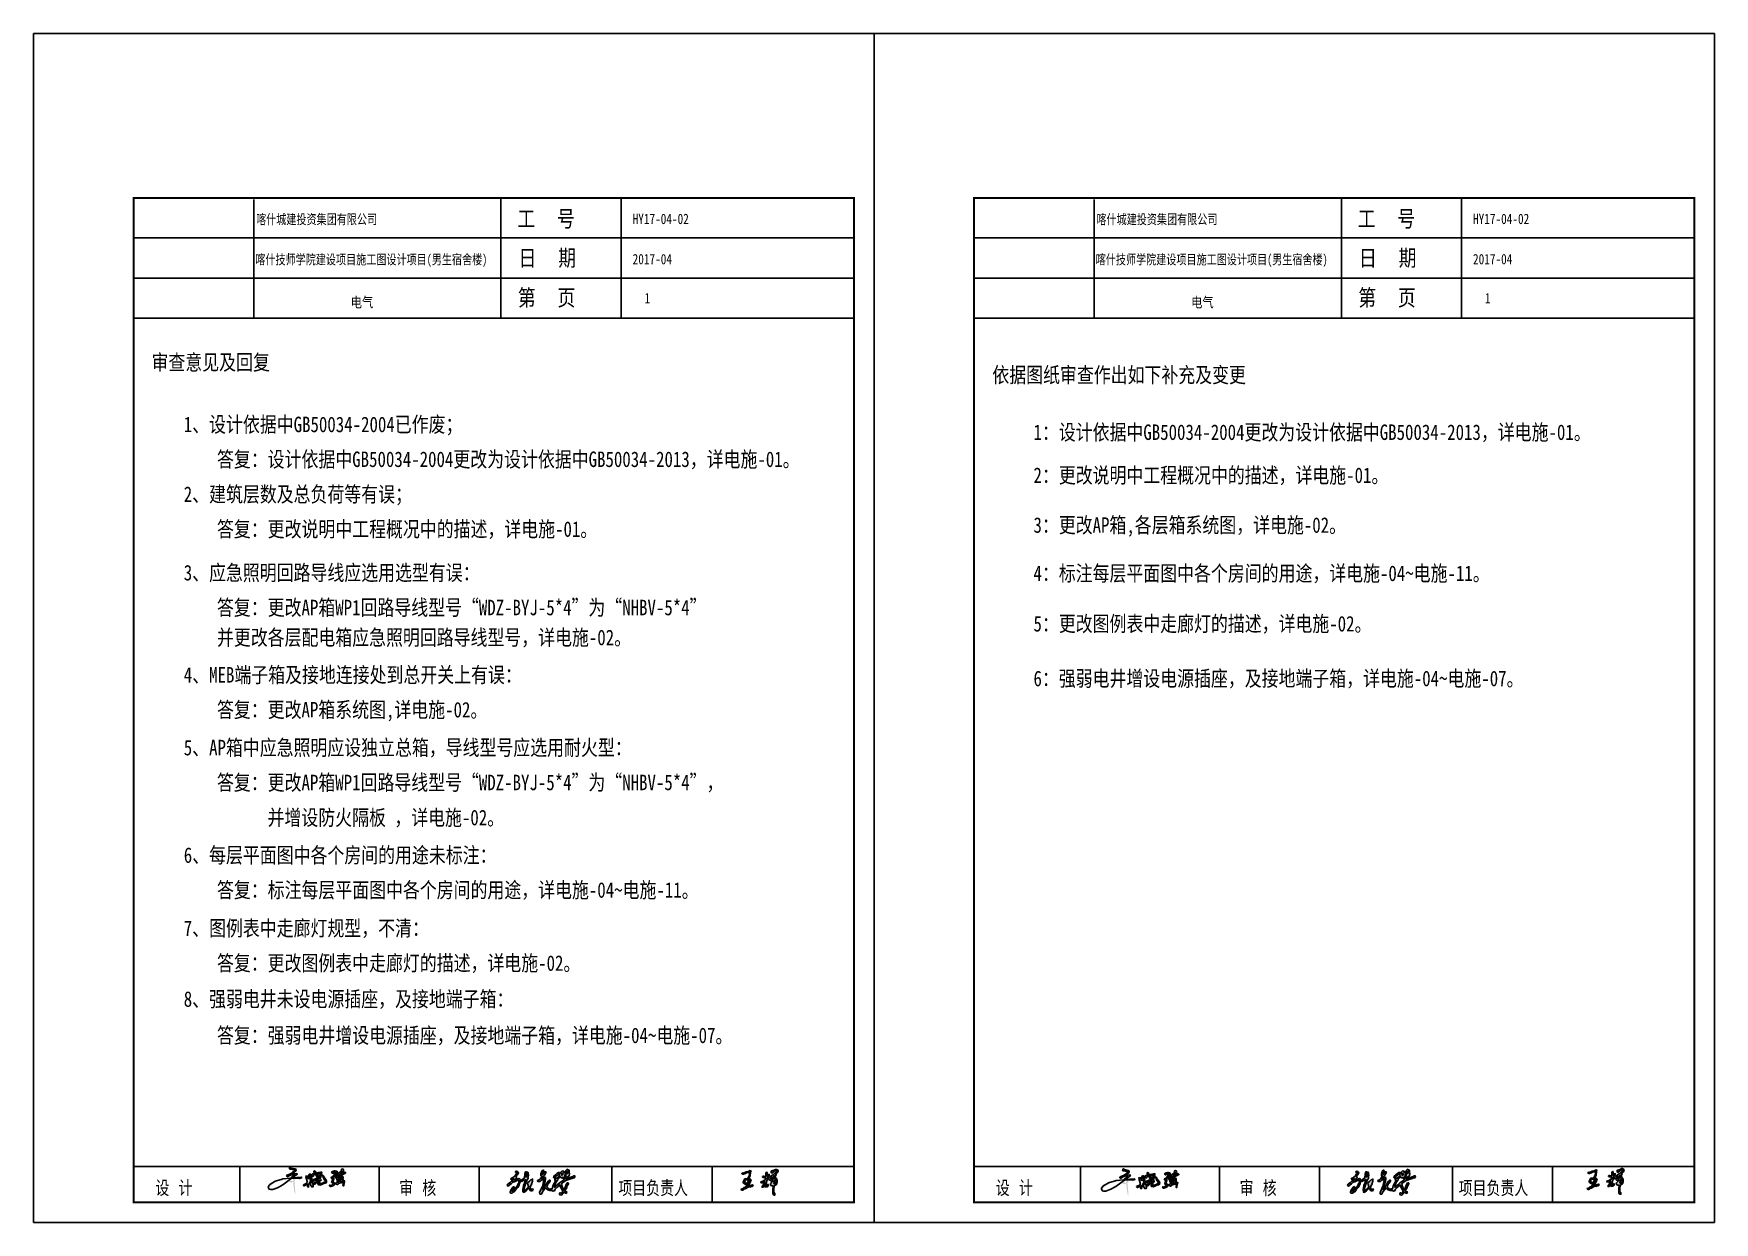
# Model space of a CAD drawing. Extents: x 552102 to 973302, y -80747 to 40012826.
# Drawn here: x 923858 to 973302, y 140340 to 175304 of the extents above; entities that cross this region are included whole.
import ezdxf

# ---------------------------------------------------------------- set-up
doc = ezdxf.new("R2010")
doc.units = 0
doc.header["$LTSCALE"] = 1000
doc.header["$MEASUREMENT"] = 0
for name, color, linetype in [('PUB_TITLE', 7, 'Continuous'), ('SIG_TEXT', 7, 'Continuous'), ('TK', 126, 'Continuous')]:
    doc.layers.add(name, color=color, linetype=linetype)
doc.styles.add('-宋体', font='', dxfattribs={"width": 0.8})
doc.styles.add('宋体-TK', font='', dxfattribs={"width": 0.8})
doc.styles.get('-宋体').set_extended_font_data('SimSun')
doc.styles.get('宋体-TK').set_extended_font_data('SimSun')

msp = doc.modelspace()

# ---------------------------------------------------------------- texts
for s, height, style, width, p in [('工', 482, '-宋体', 0.8, (938089, 169619)), ('号', 482, '-宋体', 0.8, (939254, 169619)), ('工', 482, '-宋体', 0.8, (962810, 169619)), ('号', 482, '-宋体', 0.8, (963976, 169619)), ('HY17-04-02', 303.8, '宋体-TK', 0.8, (941479, 169703)), ('HY17-04-02', 303.8, '宋体-TK', 0.8, (966201, 169703)), ('日', 482, '-宋体', 0.8, (938124, 168466)), ('期', 482, '-宋体', 0.8, (939289, 168466)), ('2017-04', 303.8, '宋体-TK', 0.8, (941479, 168520)), ('日', 482, '-宋体', 0.8, (962846, 168466)), ('期', 482, '-宋体', 0.8, (964011, 168466)), ('2017-04', 303.8, '宋体-TK', 0.8, (966201, 168520)), ('第', 482, '-宋体', 0.8, (938103, 167296)), ('页', 482, '-宋体', 0.8, (939269, 167296)), ('1', 304, '宋体-TK', 0.8, (941831, 167372)), ('第', 482, '-宋体', 0.8, (962825, 167296)), ('页', 482, '-宋体', 0.8, (963990, 167296)), ('1', 304, '宋体-TK', 0.8, (966553, 167372)), ('电气', 303.8, '宋体-TK', 0.8, (933186, 167251)), ('电气', 303.8, '宋体-TK', 0.8, (957908, 167251)), ('审查意见及回复', 455.7, '宋体-TK', 0.8, (927327, 165409)), ('依据图纸审查作出如下补充及变更', 455.7, '宋体-TK', 0.8, (952062, 165038)), ('1、设计依据中GB50034-2004已作废；', 455.7, '宋体-TK', 0.8, (928275, 163582)), ('1：设计依据中GB50034-2004更改为设计依据中GB50034-2013，详电施-01。', 455.7, '宋体-TK', 0.8, (953271, 163353)), ('答复：设计依据中GB50034-2004更改为设计依据中GB50034-2013，详电施-01。', 455.7, '宋体-TK', 0.8, (929252, 162557)), ('2：更改说明中工程概况中的描述，详电施-01。', 455.7, '宋体-TK', 0.8, (953271, 162087)), ('2、建筑层数及总负荷等有误；', 455.7, '宋体-TK', 0.8, (928275, 161529)), ('答复：更改说明中工程概况中的描述，详电施-01。', 455.7, '宋体-TK', 0.8, (929252, 160503)), ('3：更改AP箱,各层箱系统图，详电施-02。', 455.7, '宋体-TK', 0.8, (953271, 160622)), ('3、应急照明回路导线应选用选型有误：', 455.7, '宋体-TK', 0.8, (928275, 159221)), ('4：标注每层平面图中各个房间的用途，详电施-04~电施-11。', 455.7, '宋体-TK', 0.8, (953271, 159203)), ('答复：更改AP箱WP1回路导线型号“WDZ-BYJ-5*4”为“NHBV-5*4” ', 455.7, '宋体-TK', 0.8, (929252, 158196)), ('5：更改图例表中走廊灯的描述，详电施-02。', 455.7, '宋体-TK', 0.8, (953271, 157720)), ('并更改各层配电箱应急照明回路导线型号，详电施-02。', 455.7, '宋体-TK', 0.8, (929252, 157316)), ('4、MEB端子箱及接地连接处到总开关上有误：', 455.7, '宋体-TK', 0.8, (928275, 156217)), ('6：强弱电井增设电源插座，及接地端子箱，详电施-04~电施-07。', 455.7, '宋体-TK', 0.8, (953271, 156110)), ('答复：更改AP箱系统图,详电施-02。', 455.7, '宋体-TK', 0.8, (929252, 155191)), ('5、AP箱中应急照明应设独立总箱，导线型号应选用耐火型：', 455.7, '宋体-TK', 0.8, (928275, 154077)), ('答复：更改AP箱WP1回路导线型号“WDZ-BYJ-5*4”为“NHBV-5*4”， ', 455.7, '宋体-TK', 0.8, (929252, 153051)), ('      并增设防火隔板 ，详电施-02。', 455.7, '宋体-TK', 0.8, (929252, 152019)), ('6、每层平面图中各个房间的用途未标注：', 455.7, '宋体-TK', 0.8, (928275, 150915)), ('答复：标注每层平面图中各个房间的用途，详电施-04~电施-11。', 455.7, '宋体-TK', 0.8, (929252, 149889)), ('7、图例表中走廊灯规型，不清：', 455.7, '宋体-TK', 0.8, (928275, 148765)), ('答复：更改图例表中走廊灯的描述，详电施-02。', 455.7, '宋体-TK', 0.8, (929252, 147739)), ('8、强弱电井未设电源插座，及接地端子箱：', 455.7, '宋体-TK', 0.8, (928275, 146681)), ('答复：强弱电井增设电源插座，及接地端子箱，详电施-04~电施-07。', 455.7, '宋体-TK', 0.8, (929252, 145613)), ('设', 400, '-宋体', 0.75, (927440, 141156)), ('计', 400, '-宋体', 0.75, (928120, 141156)), ('审', 400, '-宋体', 0.75, (934614, 141154)), ('核', 400, '-宋体', 0.75, (935293, 141154)), ('项目负责人', 400, '-宋体', 0.75, (941059, 141154)), ('设', 400, '-宋体', 0.75, (952162, 141156)), ('计', 400, '-宋体', 0.75, (952842, 141156)), ('审', 400, '-宋体', 0.75, (959336, 141154)), ('核', 400, '-宋体', 0.75, (960015, 141154)), ('项目负责人', 400, '-宋体', 0.75, (965780, 141154))]:
    msp.add_text(s, height=height, dxfattribs=dict(style=style, width=width)).set_placement(p)
at = {"layer": 'TK', "color": 9, "style": '-宋体', "width": 0.75}
for s, p in [('喀什城建投资集团有限公司', (930402, 169699)), ('喀什城建投资集团有限公司', (955123, 169699)), ('喀什技师学院建设项目施工图设计项目(男生宿舍楼)', (930380, 168517)), ('喀什技师学院建设项目施工图设计项目(男生宿舍楼)', (955102, 168517))]:
    msp.add_text(s, height=290, dxfattribs=at).set_placement(p)

# ---------------------------------------------------------------- hatches: boundary and pattern name
h = msp.add_hatch(color=6)
h.paths.add_polyline_path([(931532, 141531), (931527, 141532), (931532, 141564), (931541, 141563), (931553, 141575), (931555, 141590), (931535, 141617), (931510, 141620), (931501, 141613), (931495, 141585), (931500, 141583), (931497, 141560), (931467, 141550), (931415, 141557), (931415, 141562), (931392, 141566), (931377, 141557), (931373, 141546), (931385, 141529), (931432, 141512), (931459, 141511), (931470, 141531), (931501, 141523), (931496, 141489), (931524, 141256), (931550, 141175), (931557, 141215)])
h.paths.add_polyline_path([(931439, 141627), (931602, 141637), (931684, 141626), (931741, 141648), (931744, 141656), (931727, 141670), (931471, 141649), (931474, 141658), (931616, 141761), (931600, 141782), (931471, 141765), (931472, 141776), (931576, 141856), (931580, 141884), (931560, 141912), (931436, 141939), (931412, 141958), (931396, 141960), (931395, 141951), (931390, 141952), (931385, 141915), (931394, 141913), (931392, 141908), (931426, 141903), (931427, 141908), (931470, 141901), (931470, 141897), (931539, 141877), (931536, 141858), (931432, 141777), (931314, 141732), (931302, 141718), (931304, 141700), (931323, 141692), (931337, 141689), (931439, 141743), (931475, 141738), (931526, 141753), (931534, 141747), (931412, 141645), (931194, 141618), (931136, 141603), (930967, 141551), (930807, 141450), (930790, 141432), (930765, 141398), (930762, 141361), (930790, 141313), (930830, 141307), (930896, 141310), (931036, 141360), (931190, 141445)])
h.paths.add_polyline_path([(931222, 141504), (931168, 141464), (931135, 141440), (931124, 141436), (931104, 141425), (931097, 141420), (931077, 141409), (931066, 141401), (931030, 141387), (930983, 141370), (930953, 141360), (930923, 141350), (930902, 141343), (930843, 141337), (930799, 141339), (930796, 141349), (930796, 141379), (930802, 141387), (930836, 141425), (930879, 141459), (930916, 141481), (930933, 141493), (930944, 141496), (930971, 141512), (930980, 141516), (931012, 141534), (931023, 141538), (931064, 141551), (931084, 141558), (931138, 141568), (931204, 141583), (931264, 141599), (931314, 141605), (931379, 141615), (931369, 141607), (931363, 141598), (931341, 141582), (931330, 141579), (931319, 141571), (931270, 141535), (931259, 141533)], flags=16)
h.paths.add_polyline_path([(932062, 141538), (932035, 141683), (932010, 141744), (932003, 141754), (931972, 141760), (931924, 141667), (931916, 141660), (931901, 141703), (931872, 141706), (931865, 141678), (931903, 141547), (931900, 141495), (931794, 141444), (931793, 141441), (931802, 141424), (931819, 141411), (931899, 141457), (931913, 141456), (931912, 141418), (931922, 141382), (931945, 141378), (931949, 141410), (931933, 141461), (931966, 141476), (931980, 141474), (932038, 141383), (932061, 141381), (932082, 141388), (932086, 141415)])
h.paths.add_polyline_path([(931941, 141538), (931923, 141583), (931925, 141599), (931930, 141597), (931936, 141611), (931965, 141606), (931972, 141591), (931969, 141569), (931973, 141567), (931972, 141553), (931960, 141536)], flags=0)
h.paths.add_polyline_path([(931979, 141503), (931981, 141517), (931986, 141516), (931988, 141531), (931992, 141530), (931994, 141540), (931999, 141539), (932006, 141591), (931995, 141611), (931964, 141631), (931945, 141633), (931944, 141629), (931925, 141632), (931927, 141641), (931931, 141641), (931966, 141679), (931971, 141711), (931976, 141711), (931982, 141725), (931988, 141724), (932031, 141559), (932032, 141534), (932037, 141534), (932032, 141504), (932009, 141508), (931995, 141506), (931987, 141498), (931983, 141498), (931983, 141502)], flags=16)
h.paths.add_polyline_path([(932314, 141603), (932291, 141626), (932284, 141627), (932286, 141644), (932290, 141644), (932303, 141662), (932309, 141700), (932313, 141699), (932317, 141726), (932327, 141726), (932332, 141730), (932336, 141755), (932332, 141759), (932312, 141762), (932303, 141759), (932292, 141752), (932286, 141743), (932270, 141730), (932245, 141700), (932239, 141691), (932229, 141692), (932230, 141697), (932214, 141714), (932184, 141742), (932173, 141759), (932173, 141763), (932185, 141761), (932210, 141768), (932249, 141771), (932285, 141776), (932321, 141780), (932335, 141786), (932337, 141798), (932334, 141808), (932331, 141817), (932306, 141821), (932286, 141809), (932271, 141806), (932252, 141805), (932227, 141799), (932201, 141793), (932177, 141787), (932175, 141783), (932156, 141786), (932152, 141790), (932156, 141814), (932140, 141846), (932122, 141849), (932122, 141853), (932108, 141855), (932103, 141851), (932101, 141843), (932104, 141832), (932108, 141820), (932115, 141806), (932128, 141794), (932126, 141780), (932119, 141781), (932096, 141775), (932056, 141761), (932043, 141745), (932041, 141731), (932044, 141721), (932056, 141707), (932080, 141694), (932096, 141701), (932105, 141737), (932131, 141746), (932131, 141750), (932141, 141749), (932141, 141744), (932158, 141724), (932165, 141716), (932189, 141688), (932210, 141681), (932209, 141672), (932203, 141673), (932193, 141661), (932180, 141646), (932164, 141635), (932146, 141622), (932120, 141609), (932101, 141607), (932084, 141595), (932081, 141586), (932085, 141574), (932095, 141558), (932111, 141553), (932123, 141559), (932134, 141571), (932146, 141585), (932161, 141592), (932185, 141598), (932218, 141603), (932219, 141606), (932235, 141604), (932234, 141594), (932231, 141595), (932223, 141587), (932181, 141555), (932174, 141545), (932137, 141517), (932107, 141499), (932102, 141491), (932099, 141474), (932107, 141468), (932127, 141461), (932140, 141464), (932147, 141471), (932155, 141481), (932158, 141499), (932169, 141503), (932195, 141524), (932221, 141548), (932234, 141562), (932247, 141577), (932256, 141577), (932257, 141582), (932266, 141580), (932264, 141568), (932260, 141567), (932253, 141554), (932245, 141535), (932239, 141522), (932232, 141509), (932223, 141492), (932221, 141477), (932227, 141456), (932244, 141443), (932282, 141437), (932334, 141453), (932396, 141479), (932438, 141496), (932471, 141510), (932478, 141559), (932475, 141564), (932471, 141572), (932467, 141585), (932422, 141638), (932418, 141650), (932393, 141683), (932391, 141692), (932374, 141715), (932359, 141716), (932362, 141698), (932375, 141662), (932394, 141625), (932418, 141583), (932441, 141550), (932439, 141531), (932435, 141531), (932429, 141529), (932419, 141524), (932404, 141518), (932372, 141508), (932337, 141493), (932295, 141480), (932271, 141479), (932268, 141475), (932258, 141476), (932253, 141483), (932256, 141499), (932266, 141509), (932286, 141578), (932310, 141575), (932316, 141592), (932312, 141594)])
h.paths.add_polyline_path([(932241, 141627), (932223, 141621), (932209, 141624), (932210, 141627), (932207, 141630), (932208, 141636), (932202, 141638), (932204, 141642), (932208, 141641), (932209, 141645), (932215, 141649), (932216, 141654), (932220, 141657), (932234, 141667), (932252, 141680), (932260, 141682), (932275, 141695), (932288, 141693), (932286, 141685), (932282, 141684), (932280, 141671), (932275, 141670), (932247, 141649)], flags=16)
h.paths.add_polyline_path([(932680, 141587), (932689, 141616), (932692, 141634), (932681, 141660), (932677, 141663), (932678, 141673), (932686, 141675), (932728, 141720), (932748, 141754), (932765, 141773), (932789, 141799), (932795, 141808), (932797, 141821), (932777, 141847), (932733, 141854), (932714, 141853), (932685, 141847), (932673, 141843), (932659, 141841), (932649, 141838), (932639, 141834), (932634, 141831), (932627, 141827), (932625, 141812), (932629, 141802), (932633, 141796), (932636, 141787), (932647, 141785), (932666, 141792), (932686, 141798), (932706, 141806), (932721, 141808), (932731, 141811), (932746, 141813), (932748, 141817), (932752, 141816), (932753, 141814), (932756, 141808), (932746, 141800), (932738, 141786), (932726, 141772), (932715, 141760), (932703, 141748), (932691, 141729), (932673, 141708), (932661, 141691), (932651, 141683), (932636, 141680), (932619, 141669), (932615, 141640), (932627, 141629), (932636, 141628), (932644, 141631), (932658, 141638), (932660, 141643), (932669, 141641), (932663, 141609), (932650, 141592), (932636, 141559), (932630, 141545), (932624, 141537), (932622, 141528), (932625, 141518), (932638, 141506), (932661, 141493), (932678, 141486), (932683, 141482), (932688, 141479), (932686, 141470), (932681, 141471), (932666, 141459), (932660, 141451), (932649, 141446), (932634, 141439), (932618, 141432), (932608, 141428), (932607, 141424), (932578, 141429), (932579, 141433), (932565, 141435), (932562, 141416), (932570, 141406), (932589, 141393), (932599, 141392), (932628, 141402), (932654, 141412), (932685, 141428), (932706, 141444), (932724, 141460), (932728, 141488), (932703, 141511), (932669, 141516), (932669, 141521), (932661, 141532), (932657, 141532), (932658, 141537), (932662, 141536)])
h.paths.add_polyline_path([(932951, 141519), (932965, 141521), (932968, 141523), (932975, 141523), (932959, 141426), (932965, 141423), (932964, 141415), (932967, 141411), (932970, 141407), (932974, 141408), (932977, 141411), (932980, 141412), (932994, 141508), (933000, 141511), (933007, 141558), (933002, 141561), (933002, 141564), (932973, 141569), (932971, 141568), (932963, 141565), (932953, 141561), (932935, 141555), (932924, 141549), (932915, 141547), (932907, 141545), (932900, 141540), (932892, 141537), (932888, 141533), (932868, 141536), (932867, 141541), (932866, 141543), (932868, 141552), (932874, 141578), (932879, 141581), (932884, 141600), (932896, 141603), (932911, 141605), (932921, 141608), (932924, 141611), (932926, 141608), (932929, 141604), (932933, 141598), (932941, 141595), (932940, 141591), (932948, 141591), (932952, 141595), (932957, 141599), (932960, 141600), (932962, 141620), (932958, 141620), (932964, 141670), (932960, 141680), (932955, 141685), (932949, 141688), (932947, 141692), (932924, 141695), (932922, 141692), (932911, 141694), (932909, 141698), (932905, 141700), (932906, 141704), (932903, 141705), (932904, 141717), (932907, 141717), (932909, 141722), (932914, 141721), (932915, 141731), (932919, 141730), (932930, 141734), (932941, 141743), (932951, 141750), (932963, 141753), (932967, 141758), (932977, 141761), (932992, 141768), (933012, 141775), (933025, 141778), (933033, 141787), (933037, 141794), (933042, 141793), (933043, 141801), (933036, 141805), (933030, 141809), (933025, 141815), (932999, 141816), (932990, 141812), (932975, 141809), (932963, 141805), (932945, 141799), (932934, 141795), (932919, 141794), (932917, 141789), (932891, 141793), (932893, 141804), (932899, 141806), (932910, 141817), (932922, 141821), (932933, 141830), (932944, 141837), (932955, 141845), (932966, 141853), (932972, 141856), (932977, 141887), (932973, 141891), (932969, 141902), (932960, 141908), (932935, 141911), (932926, 141909), (932921, 141905), (932916, 141901), (932909, 141900), (932909, 141891), (932912, 141880), (932916, 141879), (932913, 141862), (932909, 141861), (932904, 141853), (932892, 141841), (932875, 141824), (932863, 141810), (932851, 141803), (932836, 141790), (932830, 141782), (932820, 141778), (932803, 141766), (932797, 141758), (932782, 141751), (932762, 141744), (932755, 141740), (932751, 141726), (932748, 141725), (932746, 141716), (932760, 141713), (932762, 141709), (932775, 141707), (932789, 141709), (932801, 141715), (932824, 141734), (932832, 141733), (932843, 141742), (932853, 141746), (932866, 141753), (932885, 141758), (932901, 141763), (932902, 141767), (932914, 141765), (932913, 141751), (932908, 141751), (932903, 141747), (932886, 141740), (932870, 141729), (932845, 141717), (932818, 141702), (932803, 141690), (932790, 141687), (932779, 141683), (932764, 141685), (932753, 141683), (932741, 141685), (932736, 141680), (932735, 141666), (932739, 141659), (932745, 141650), (932762, 141642), (932768, 141631), (932770, 141616), (932773, 141608), (932777, 141591), (932779, 141581), (932783, 141577), (932789, 141570), (932807, 141563), (932822, 141562), (932836, 141564), (932841, 141567), (932844, 141566), (932842, 141551), (932841, 141550), (932832, 141531), (932821, 141527), (932808, 141525), (932793, 141523), (932782, 141519), (932771, 141516), (932761, 141512), (932757, 141509), (932749, 141503), (932745, 141501), (932743, 141491), (932746, 141488), (932745, 141477), (932755, 141470), (932763, 141464), (932775, 141460), (932776, 141458), (932791, 141454), (932796, 141458), (932805, 141456), (932816, 141461), (932823, 141477), (932831, 141491), (932836, 141492), (932850, 141494), (932865, 141497), (932877, 141501), (932891, 141503), (932906, 141505), (932915, 141508), (932926, 141512), (932942, 141515)])
h.paths.add_polyline_path([(932854, 141591), (932846, 141592), (932845, 141587), (932822, 141591), (932822, 141594), (932818, 141595), (932819, 141610), (932827, 141609), (932828, 141614), (932852, 141610), (932851, 141605), (932857, 141606)], flags=16)
h.paths.add_polyline_path([(932856, 141624), (932836, 141627), (932836, 141631), (932823, 141633), (932821, 141637), (932822, 141640), (932819, 141641), (932820, 141649), (932826, 141648), (932826, 141652), (932839, 141650), (932839, 141645), (932848, 141644), (932847, 141640), (932856, 141639), (932858, 141633), (932861, 141633), (932860, 141630), (932860, 141628), (932856, 141628)], flags=16)
h.paths.add_polyline_path([(932882, 141635), (932877, 141636), (932876, 141640), (932873, 141641), (932873, 141646), (932868, 141647), (932869, 141655), (932874, 141656), (932875, 141659), (932884, 141658), (932886, 141663), (932904, 141660), (932905, 141664), (932924, 141662), (932925, 141666), (932933, 141664), (932931, 141651), (932935, 141650), (932934, 141642), (932930, 141642), (932929, 141638), (932924, 141638), (932923, 141634), (932881, 141639)], flags=16)
h.paths.add_polyline_path([(932837, 141671), (932828, 141672), (932826, 141667), (932817, 141669), (932816, 141664), (932812, 141665), (932811, 141660), (932807, 141661), (932805, 141656), (932797, 141657), (932795, 141652), (932787, 141653), (932787, 141658), (932792, 141658), (932794, 141667), (932803, 141666), (932803, 141670), (932809, 141670), (932809, 141675), (932814, 141674), (932815, 141678), (932819, 141678), (932820, 141682), (932829, 141681), (932830, 141685), (932840, 141684), (932841, 141688), (932845, 141688), (932845, 141692), (932857, 141692), (932856, 141695), (932866, 141695), (932868, 141699), (932879, 141696), (932879, 141692), (932889, 141691), (932887, 141687), (932879, 141689), (932877, 141685), (932868, 141685), (932867, 141681), (932858, 141682), (932857, 141678), (932848, 141679), (932847, 141674), (932838, 141675)], flags=16)
h = msp.add_hatch(color=6)
h.paths.add_polyline_path([(956040, 141482), (956035, 141483), (956040, 141516), (956048, 141514), (956061, 141527), (956063, 141542), (956043, 141568), (956018, 141571), (956009, 141564), (956003, 141536), (956008, 141535), (956005, 141512), (955974, 141502), (955922, 141509), (955923, 141514), (955899, 141518), (955885, 141509), (955881, 141498), (955893, 141481), (955940, 141464), (955967, 141463), (955978, 141482), (956009, 141475), (956004, 141441), (956031, 141207), (956058, 141126), (956065, 141166)])
h.paths.add_polyline_path([(955947, 141579), (956110, 141588), (956192, 141578), (956249, 141600), (956251, 141607), (956235, 141622), (955979, 141600), (955982, 141610), (956124, 141713), (956107, 141734), (955979, 141717), (955980, 141727), (956083, 141808), (956088, 141836), (956068, 141864), (955944, 141891), (955920, 141910), (955904, 141912), (955902, 141903), (955898, 141903), (955893, 141867), (955902, 141865), (955900, 141859), (955934, 141854), (955935, 141860), (955978, 141853), (955978, 141849), (956047, 141829), (956044, 141810), (955939, 141729), (955822, 141683), (955810, 141669), (955812, 141652), (955830, 141643), (955845, 141641), (955947, 141695), (955983, 141690), (956033, 141705), (956041, 141698), (955920, 141596), (955702, 141570), (955644, 141554), (955475, 141502), (955315, 141401), (955298, 141384), (955272, 141350), (955270, 141313), (955298, 141265), (955337, 141258), (955404, 141261), (955544, 141312), (955698, 141396)])
h.paths.add_polyline_path([(955729, 141456), (955676, 141415), (955643, 141392), (955632, 141388), (955612, 141377), (955605, 141371), (955585, 141361), (955574, 141353), (955538, 141339), (955491, 141321), (955461, 141311), (955431, 141301), (955410, 141295), (955351, 141289), (955307, 141291), (955304, 141301), (955304, 141330), (955310, 141339), (955344, 141377), (955387, 141410), (955424, 141432), (955441, 141445), (955452, 141448), (955479, 141464), (955488, 141467), (955520, 141486), (955530, 141490), (955572, 141503), (955592, 141509), (955646, 141520), (955712, 141535), (955772, 141550), (955821, 141557), (955887, 141567), (955877, 141559), (955870, 141550), (955849, 141534), (955838, 141531), (955827, 141522), (955778, 141487), (955767, 141484)], flags=16)
h.paths.add_polyline_path([(956570, 141489), (956542, 141634), (956518, 141695), (956511, 141705), (956479, 141712), (956432, 141618), (956424, 141612), (956409, 141655), (956380, 141657), (956373, 141630), (956411, 141499), (956408, 141447), (956302, 141396), (956300, 141393), (956310, 141376), (956327, 141363), (956407, 141409), (956421, 141408), (956420, 141370), (956430, 141333), (956452, 141330), (956457, 141361), (956441, 141413), (956473, 141428), (956487, 141426), (956545, 141335), (956569, 141333), (956590, 141339), (956594, 141366)])
h.paths.add_polyline_path([(956448, 141489), (956431, 141535), (956433, 141551), (956438, 141549), (956444, 141562), (956472, 141558), (956480, 141543), (956477, 141521), (956481, 141518), (956480, 141505), (956467, 141487)], flags=0)
h.paths.add_polyline_path([(956487, 141455), (956489, 141469), (956493, 141468), (956495, 141482), (956500, 141482), (956502, 141491), (956506, 141491), (956514, 141542), (956503, 141563), (956472, 141583), (956453, 141585), (956452, 141580), (956433, 141583), (956435, 141593), (956439, 141592), (956473, 141630), (956479, 141663), (956483, 141663), (956490, 141676), (956496, 141676), (956539, 141511), (956540, 141486), (956545, 141486), (956540, 141456), (956517, 141459), (956503, 141457), (956494, 141449), (956491, 141449), (956491, 141454)], flags=16)
h.paths.add_polyline_path([(956821, 141554), (956799, 141578), (956792, 141578), (956793, 141596), (956797, 141596), (956810, 141613), (956817, 141651), (956821, 141651), (956825, 141678), (956835, 141678), (956840, 141682), (956843, 141706), (956839, 141711), (956820, 141713), (956811, 141711), (956800, 141703), (956794, 141695), (956777, 141682), (956753, 141652), (956747, 141643), (956737, 141643), (956738, 141649), (956721, 141665), (956692, 141693), (956680, 141711), (956681, 141714), (956693, 141713), (956718, 141719), (956756, 141723), (956792, 141728), (956829, 141732), (956843, 141738), (956845, 141749), (956841, 141759), (956838, 141769), (956814, 141773), (956794, 141761), (956779, 141758), (956759, 141756), (956735, 141751), (956709, 141745), (956685, 141739), (956682, 141735), (956664, 141737), (956660, 141742), (956663, 141766), (956648, 141798), (956629, 141800), (956630, 141805), (956616, 141807), (956611, 141803), (956609, 141795), (956612, 141784), (956616, 141772), (956623, 141758), (956636, 141746), (956634, 141732), (956626, 141733), (956604, 141726), (956564, 141713), (956551, 141696), (956549, 141683), (956551, 141672), (956564, 141659), (956588, 141645), (956604, 141653), (956613, 141688), (956639, 141698), (956639, 141702), (956649, 141700), (956649, 141695), (956665, 141676), (956672, 141668), (956697, 141639), (956718, 141633), (956716, 141624), (956710, 141625), (956701, 141613), (956688, 141598), (956672, 141586), (956654, 141573), (956628, 141561), (956608, 141558), (956592, 141546), (956589, 141538), (956593, 141525), (956603, 141510), (956619, 141505), (956631, 141511), (956642, 141523), (956654, 141536), (956669, 141544), (956693, 141550), (956726, 141555), (956727, 141558), (956743, 141555), (956742, 141546), (956739, 141547), (956731, 141539), (956689, 141507), (956682, 141497), (956644, 141469), (956615, 141450), (956610, 141443), (956607, 141426), (956615, 141420), (956635, 141413), (956648, 141415), (956655, 141423), (956663, 141433), (956666, 141451), (956677, 141455), (956702, 141475), (956728, 141500), (956742, 141513), (956755, 141529), (956764, 141529), (956765, 141534), (956774, 141531), (956772, 141520), (956768, 141518), (956760, 141505), (956753, 141487), (956746, 141474), (956739, 141461), (956731, 141444), (956729, 141429), (956735, 141407), (956752, 141395), (956790, 141389), (956842, 141405), (956903, 141430), (956946, 141448), (956979, 141462), (956986, 141510), (956982, 141515), (956979, 141523), (956975, 141537), (956930, 141590), (956925, 141601), (956901, 141635), (956899, 141643), (956882, 141667), (956867, 141668), (956869, 141649), (956883, 141614), (956902, 141576), (956925, 141534), (956949, 141502), (956946, 141482), (956943, 141483), (956936, 141480), (956926, 141476), (956911, 141469), (956880, 141459), (956845, 141445), (956803, 141431), (956779, 141431), (956776, 141427), (956766, 141428), (956761, 141434), (956763, 141450), (956773, 141461), (956794, 141529), (956817, 141526), (956824, 141544), (956820, 141545)])
h.paths.add_polyline_path([(956748, 141578), (956731, 141573), (956717, 141575), (956718, 141579), (956715, 141582), (956716, 141588), (956710, 141589), (956711, 141594), (956716, 141593), (956717, 141597), (956723, 141600), (956723, 141606), (956728, 141608), (956742, 141619), (956759, 141632), (956768, 141634), (956783, 141647), (956795, 141645), (956793, 141636), (956789, 141636), (956788, 141622), (956782, 141622), (956755, 141601)], flags=16)
h.paths.add_polyline_path([(957188, 141539), (957196, 141568), (957199, 141586), (957189, 141612), (957184, 141614), (957186, 141625), (957194, 141627), (957236, 141672), (957256, 141706), (957273, 141724), (957297, 141750), (957303, 141759), (957305, 141773), (957285, 141799), (957241, 141805), (957222, 141804), (957193, 141798), (957181, 141795), (957167, 141793), (957157, 141790), (957147, 141786), (957141, 141783), (957135, 141779), (957132, 141763), (957137, 141753), (957141, 141748), (957144, 141738), (957155, 141737), (957174, 141744), (957194, 141750), (957214, 141757), (957229, 141760), (957239, 141763), (957253, 141765), (957256, 141768), (957260, 141768), (957261, 141765), (957264, 141760), (957254, 141751), (957246, 141738), (957234, 141724), (957222, 141711), (957211, 141699), (957199, 141681), (957181, 141659), (957169, 141643), (957159, 141634), (957144, 141632), (957127, 141621), (957122, 141592), (957135, 141581), (957143, 141579), (957152, 141583), (957165, 141590), (957167, 141595), (957177, 141593), (957171, 141561), (957158, 141544), (957144, 141511), (957138, 141496), (957132, 141489), (957130, 141480), (957133, 141470), (957146, 141458), (957168, 141445), (957186, 141437), (957191, 141434), (957195, 141430), (957194, 141422), (957188, 141422), (957174, 141411), (957168, 141403), (957157, 141398), (957142, 141391), (957126, 141384), (957116, 141380), (957115, 141376), (957086, 141380), (957087, 141385), (957072, 141387), (957070, 141368), (957078, 141357), (957097, 141345), (957107, 141343), (957136, 141354), (957162, 141364), (957193, 141380), (957214, 141395), (957231, 141412), (957235, 141440), (957210, 141463), (957177, 141468), (957177, 141473), (957169, 141483), (957164, 141484), (957165, 141488), (957169, 141488)])
h.paths.add_polyline_path([(957459, 141470), (957473, 141472), (957476, 141474), (957482, 141475), (957467, 141378), (957472, 141374), (957472, 141367), (957475, 141362), (957478, 141359), (957482, 141359), (957485, 141363), (957488, 141363), (957502, 141460), (957507, 141462), (957514, 141510), (957510, 141512), (957510, 141516), (957481, 141521), (957479, 141520), (957471, 141517), (957461, 141512), (957443, 141506), (957432, 141501), (957423, 141499), (957415, 141497), (957408, 141492), (957400, 141488), (957396, 141484), (957376, 141488), (957375, 141493), (957373, 141495), (957376, 141504), (957382, 141530), (957387, 141533), (957392, 141552), (957404, 141554), (957419, 141557), (957428, 141560), (957431, 141562), (957433, 141560), (957436, 141556), (957441, 141550), (957449, 141547), (957448, 141543), (957456, 141543), (957460, 141547), (957464, 141550), (957468, 141552), (957470, 141571), (957466, 141572), (957472, 141622), (957468, 141632), (957463, 141637), (957457, 141640), (957455, 141644), (957432, 141647), (957430, 141644), (957418, 141645), (957417, 141649), (957413, 141651), (957413, 141655), (957410, 141656), (957412, 141669), (957415, 141669), (957417, 141673), (957422, 141673), (957423, 141682), (957427, 141681), (957437, 141685), (957448, 141695), (957459, 141701), (957471, 141705), (957474, 141709), (957485, 141712), (957499, 141720), (957520, 141726), (957532, 141730), (957541, 141738), (957545, 141746), (957550, 141745), (957550, 141753), (957544, 141757), (957538, 141761), (957533, 141767), (957507, 141768), (957498, 141764), (957483, 141761), (957471, 141757), (957453, 141751), (957441, 141747), (957427, 141746), (957425, 141740), (957399, 141745), (957401, 141756), (957407, 141758), (957418, 141769), (957430, 141773), (957441, 141782), (957451, 141789), (957463, 141797), (957474, 141805), (957480, 141808), (957485, 141838), (957481, 141843), (957477, 141853), (957468, 141860), (957443, 141863), (957434, 141861), (957428, 141856), (957424, 141852), (957417, 141852), (957416, 141843), (957419, 141832), (957424, 141831), (957421, 141814), (957417, 141813), (957412, 141805), (957399, 141793), (957383, 141776), (957371, 141762), (957359, 141755), (957344, 141742), (957337, 141734), (957328, 141730), (957311, 141718), (957305, 141710), (957289, 141703), (957269, 141696), (957262, 141691), (957259, 141678), (957255, 141677), (957254, 141667), (957268, 141664), (957270, 141661), (957283, 141659), (957296, 141661), (957309, 141666), (957331, 141686), (957340, 141685), (957351, 141693), (957361, 141698), (957373, 141705), (957393, 141710), (957409, 141714), (957409, 141719), (957422, 141716), (957420, 141703), (957415, 141703), (957410, 141698), (957394, 141692), (957378, 141681), (957353, 141669), (957325, 141653), (957311, 141642), (957298, 141638), (957287, 141635), (957272, 141637), (957260, 141635), (957249, 141637), (957244, 141631), (957243, 141617), (957247, 141610), (957253, 141602), (957270, 141594), (957276, 141583), (957278, 141568), (957281, 141559), (957285, 141543), (957287, 141533), (957291, 141529), (957296, 141522), (957315, 141515), (957330, 141513), (957344, 141515), (957349, 141519), (957352, 141518), (957350, 141503), (957348, 141501), (957340, 141482), (957329, 141479), (957316, 141477), (957300, 141475), (957290, 141471), (957279, 141467), (957269, 141464), (957264, 141461), (957257, 141455), (957253, 141452), (957251, 141443), (957254, 141440), (957253, 141429), (957262, 141422), (957271, 141416), (957283, 141412), (957284, 141410), (957299, 141406), (957304, 141409), (957313, 141408), (957324, 141412), (957330, 141429), (957338, 141443), (957344, 141444), (957358, 141446), (957372, 141449), (957385, 141452), (957399, 141454), (957414, 141457), (957422, 141460), (957434, 141464), (957450, 141467)])
h.paths.add_polyline_path([(957362, 141543), (957353, 141544), (957352, 141539), (957329, 141543), (957330, 141546), (957325, 141547), (957327, 141561), (957335, 141561), (957336, 141565), (957359, 141562), (957359, 141557), (957365, 141558)], flags=16)
h.paths.add_polyline_path([(957363, 141576), (957344, 141579), (957344, 141582), (957331, 141585), (957329, 141589), (957330, 141592), (957327, 141592), (957328, 141601), (957334, 141600), (957334, 141604), (957347, 141602), (957347, 141597), (957356, 141596), (957355, 141592), (957364, 141590), (957366, 141585), (957369, 141585), (957368, 141581), (957368, 141580), (957363, 141580)], flags=16)
h.paths.add_polyline_path([(957389, 141587), (957385, 141588), (957384, 141592), (957381, 141593), (957381, 141597), (957376, 141598), (957377, 141607), (957382, 141607), (957383, 141611), (957391, 141609), (957394, 141615), (957412, 141612), (957413, 141615), (957432, 141614), (957433, 141617), (957441, 141616), (957439, 141603), (957443, 141601), (957442, 141594), (957438, 141594), (957436, 141590), (957432, 141589), (957431, 141585), (957389, 141591)], flags=16)
h.paths.add_polyline_path([(957345, 141622), (957336, 141623), (957334, 141619), (957325, 141621), (957324, 141616), (957320, 141616), (957319, 141611), (957315, 141613), (957313, 141608), (957305, 141609), (957303, 141604), (957295, 141605), (957295, 141609), (957300, 141609), (957302, 141619), (957311, 141617), (957311, 141622), (957316, 141622), (957317, 141626), (957322, 141626), (957323, 141630), (957327, 141630), (957328, 141634), (957337, 141632), (957338, 141637), (957348, 141636), (957348, 141640), (957352, 141640), (957353, 141644), (957364, 141644), (957364, 141647), (957374, 141646), (957376, 141651), (957387, 141648), (957387, 141644), (957396, 141642), (957395, 141639), (957387, 141640), (957385, 141637), (957375, 141637), (957375, 141633), (957366, 141634), (957364, 141629), (957356, 141630), (957354, 141626), (957346, 141627)], flags=16)
at = {"layer": 'SIG_TEXT', "lineweight": 25}
h = msp.add_hatch(color=1, dxfattribs=at)
h.paths.add_polyline_path([(938126, 141577), (938135, 141568), (938135, 141556), (938133, 141526), (938128, 141499), (938105, 141469), (938093, 141428), (938075, 141395), (938057, 141375), (938013, 141323), (937980, 141279), (937938, 141250), (937927, 141266), (937940, 141294), (937972, 141347), (937995, 141385), (937988, 141395), (937977, 141388), (937955, 141375), (937937, 141351), (937916, 141318), (937899, 141290), (937885, 141260), (937877, 141235), (937879, 141213), (937887, 141203), (937912, 141202), (937936, 141203), (937969, 141228), (937999, 141243), (938028, 141276), (938053, 141318), (938074, 141338), (938100, 141365), (938123, 141398), (938139, 141439), (938156, 141481), (938171, 141518), (938169, 141585), (938161, 141617), (938135, 141628), (938107, 141622), (938086, 141607), (938051, 141593), (938014, 141576), (938006, 141581), (938014, 141594), (938028, 141615), (938052, 141642), (938068, 141663), (938068, 141679), (938051, 141681), (938051, 141690), (938061, 141709), (938078, 141731), (938090, 141743), (938114, 141775), (938124, 141799), (938108, 141821), (938089, 141837), (938061, 141844), (938037, 141839), (938031, 141819), (938043, 141805), (938055, 141804), (938067, 141803), (938077, 141797), (938080, 141786), (938070, 141777), (938061, 141772), (938052, 141764), (938035, 141735), (938012, 141704), (937986, 141681), (937930, 141643), (937908, 141637), (937901, 141616), (937910, 141600), (937935, 141598), (937961, 141613), (937981, 141621), (937991, 141619), (937972, 141602), (937950, 141565), (937916, 141551), (937888, 141523), (937845, 141493), (937810, 141460), (937791, 141439), (937796, 141417), (937815, 141405), (937822, 141418), (937845, 141425), (937863, 141447), (937904, 141478), (937945, 141513), (937978, 141530), (938004, 141534), (938043, 141548), (938082, 141568), (938108, 141577)])
h.paths.add_polyline_path([(938334, 141598), (938325, 141586), (938308, 141553), (938294, 141492), (938266, 141429), (938255, 141369), (938250, 141305), (938254, 141243), (938265, 141221), (938305, 141238), (938351, 141267), (938406, 141328), (938424, 141347), (938433, 141344), (938448, 141318), (938478, 141272), (938511, 141267), (938539, 141279), (938550, 141313), (938539, 141326), (938505, 141316), (938472, 141338), (938466, 141389), (938503, 141457), (938537, 141555), (938534, 141615), (938483, 141589), (938445, 141554), (938390, 141502), (938398, 141451), (938417, 141388), (938360, 141326), (938320, 141288), (938294, 141266), (938288, 141292), (938290, 141339), (938309, 141408), (938338, 141496), (938355, 141553), (938379, 141593), (938402, 141629), (938403, 141650), (938392, 141669), (938405, 141677), (938416, 141733), (938408, 141787), (938395, 141816), (938369, 141819), (938345, 141826), (938325, 141822), (938315, 141806), (938312, 141764), (938304, 141705), (938292, 141636), (938188, 141572), (938188, 141556), (938216, 141544), (938246, 141565), (938285, 141590), (938299, 141581), (938315, 141594)])
h.paths.add_polyline_path([(938352, 141675), (938338, 141678), (938337, 141710), (938350, 141763), (938358, 141794), (938369, 141801), (938375, 141791), (938370, 141774), (938375, 141762), (938382, 141741), (938371, 141715)], flags=16)
h = msp.add_hatch(color=1, dxfattribs=at)
h.paths.add_polyline_path([(939615, 141833), (939610, 141872), (939586, 141888), (939554, 141901), (939517, 141863), (939502, 141828), (939476, 141821), (939465, 141799), (939465, 141819), (939452, 141844), (939438, 141851), (939409, 141852), (939386, 141837), (939367, 141813), (939347, 141782), (939328, 141803), (939298, 141803), (939264, 141789), (939206, 141743), (939162, 141703), (939149, 141663), (939172, 141638), (939196, 141643), (939197, 141671), (939220, 141701), (939271, 141730), (939300, 141755), (939322, 141746), (939332, 141720), (939294, 141681), (939249, 141644), (939195, 141613), (939187, 141577), (939213, 141575), (939209, 141557), (939160, 141473), (939134, 141410), (939111, 141329), (939100, 141317), (939087, 141322), (939074, 141323), (939062, 141321), (939014, 141328), (938971, 141357), (938954, 141391), (938963, 141418), (938980, 141460), (939012, 141496), (939044, 141534), (939056, 141558), (939052, 141580), (939026, 141579), (938997, 141550), (938958, 141493), (938921, 141437), (938905, 141427), (938895, 141394), (938869, 141350), (938839, 141315), (938836, 141342), (938852, 141371), (938870, 141425), (938883, 141489), (938905, 141554), (938920, 141616), (938917, 141658), (938890, 141672), (938837, 141641), (938816, 141621), (938811, 141644), (938840, 141681), (938884, 141731), (938928, 141798), (938934, 141817), (938918, 141831), (938893, 141831), (938868, 141795), (938840, 141756), (938826, 141734), (938828, 141770), (938852, 141815), (938855, 141836), (938864, 141850), (938863, 141863), (938843, 141876), (938810, 141849), (938783, 141767), (938783, 141707), (938800, 141688), (938820, 141688), (938783, 141646), (938746, 141601), (938702, 141585), (938679, 141570), (938690, 141544), (938755, 141544), (938798, 141579), (938862, 141604), (938882, 141618), (938862, 141549), (938847, 141488), (938826, 141409), (938783, 141305), (938744, 141220), (938745, 141175), (938759, 141167), (938794, 141174), (938827, 141235), (938881, 141304), (938914, 141359), (938954, 141321), (938980, 141293), (939042, 141279), (939101, 141273), (939143, 141260), (939171, 141267), (939190, 141276), (939206, 141297), (939189, 141309), (939247, 141363), (939294, 141402), (939319, 141435), (939334, 141443), (939356, 141375), (939377, 141344), (939406, 141302), (939428, 141252), (939399, 141213), (939363, 141202), (939348, 141214), (939333, 141207), (939328, 141184), (939339, 141149), (939383, 141139), (939428, 141188), (939458, 141225), (939492, 141209), (939532, 141193), (939538, 141217), (939548, 141234), (939527, 141252), (939505, 141249), (939478, 141270), (939539, 141357), (939548, 141405), (939581, 141457), (939594, 141475), (939582, 141504), (939554, 141504), (939521, 141457), (939495, 141371), (939467, 141311), (939454, 141293), (939433, 141338), (939403, 141393), (939389, 141458), (939409, 141502), (939443, 141526), (939515, 141570), (939577, 141590), (939633, 141614), (939691, 141634), (939729, 141649), (939758, 141642), (939783, 141683), (939778, 141711), (939752, 141711), (939719, 141693), (939634, 141664), (939566, 141635), (939518, 141615), (939545, 141684), (939569, 141674), (939584, 141683), (939609, 141722), (939620, 141759)])
h.paths.add_polyline_path([(939574, 141783), (939565, 141773), (939551, 141782), (939523, 141785), (939517, 141754), (939516, 141720), (939498, 141686), (939474, 141666), (939490, 141635), (939469, 141611), (939441, 141579), (939390, 141540), (939331, 141501), (939263, 141449), (939219, 141410), (939185, 141366), (939184, 141415), (939193, 141442), (939214, 141492), (939238, 141541), (939275, 141593), (939290, 141634), (939355, 141684), (939355, 141672), (939369, 141659), (939388, 141648), (939411, 141662), (939433, 141668), (939418, 141641), (939437, 141626), (939467, 141645), (939476, 141674), (939486, 141721), (939506, 141775), (939528, 141818), (939543, 141832), (939576, 141851), (939586, 141833), (939575, 141806)], flags=16)
h.paths.add_polyline_path([(939430, 141771), (939420, 141736), (939393, 141719), (939390, 141758), (939410, 141799), (939426, 141788)], flags=16)
h = msp.add_hatch(color=1, dxfattribs=at)
h.paths.add_polyline_path([(962848, 141577), (962857, 141568), (962857, 141556), (962854, 141526), (962850, 141499), (962827, 141469), (962815, 141428), (962797, 141395), (962778, 141375), (962735, 141323), (962702, 141279), (962659, 141250), (962648, 141266), (962662, 141294), (962694, 141347), (962717, 141385), (962710, 141395), (962699, 141388), (962677, 141375), (962658, 141351), (962638, 141318), (962621, 141290), (962606, 141260), (962599, 141235), (962600, 141213), (962609, 141203), (962634, 141202), (962658, 141203), (962691, 141228), (962721, 141243), (962750, 141276), (962775, 141318), (962795, 141338), (962822, 141365), (962845, 141398), (962861, 141439), (962877, 141481), (962893, 141518), (962891, 141585), (962883, 141617), (962857, 141628), (962829, 141622), (962808, 141607), (962772, 141593), (962736, 141576), (962728, 141581), (962735, 141594), (962750, 141615), (962774, 141642), (962790, 141663), (962790, 141679), (962772, 141681), (962772, 141690), (962783, 141709), (962800, 141731), (962812, 141743), (962836, 141775), (962846, 141799), (962829, 141821), (962810, 141837), (962783, 141844), (962759, 141839), (962753, 141819), (962765, 141805), (962776, 141804), (962788, 141803), (962799, 141797), (962802, 141786), (962792, 141777), (962783, 141772), (962774, 141764), (962757, 141735), (962734, 141704), (962708, 141681), (962652, 141643), (962630, 141637), (962622, 141616), (962632, 141600), (962657, 141598), (962682, 141613), (962703, 141621), (962712, 141619), (962694, 141602), (962671, 141565), (962638, 141551), (962610, 141523), (962567, 141493), (962532, 141460), (962513, 141439), (962518, 141417), (962537, 141405), (962544, 141418), (962567, 141425), (962585, 141447), (962626, 141478), (962667, 141513), (962699, 141530), (962726, 141534), (962764, 141548), (962804, 141568), (962830, 141577)])
h.paths.add_polyline_path([(963056, 141598), (963046, 141586), (963030, 141553), (963016, 141492), (962987, 141429), (962977, 141369), (962972, 141305), (962976, 141243), (962987, 141221), (963027, 141238), (963072, 141267), (963128, 141328), (963146, 141347), (963155, 141344), (963170, 141318), (963200, 141272), (963232, 141267), (963261, 141279), (963272, 141313), (963261, 141326), (963227, 141316), (963194, 141338), (963188, 141389), (963225, 141457), (963259, 141555), (963255, 141615), (963205, 141589), (963167, 141554), (963111, 141502), (963120, 141451), (963139, 141388), (963082, 141326), (963042, 141288), (963015, 141266), (963010, 141292), (963012, 141339), (963031, 141408), (963060, 141496), (963076, 141553), (963100, 141593), (963123, 141629), (963124, 141650), (963114, 141669), (963127, 141677), (963138, 141733), (963130, 141787), (963117, 141816), (963091, 141819), (963066, 141826), (963047, 141822), (963037, 141806), (963033, 141764), (963026, 141705), (963013, 141636), (962909, 141572), (962909, 141556), (962938, 141544), (962968, 141565), (963007, 141590), (963021, 141581), (963036, 141594)])
h.paths.add_polyline_path([(963073, 141675), (963060, 141678), (963059, 141710), (963072, 141763), (963080, 141794), (963091, 141801), (963097, 141791), (963092, 141774), (963097, 141762), (963104, 141741), (963093, 141715)], flags=16)
h = msp.add_hatch(color=1, dxfattribs=at)
h.paths.add_polyline_path([(964337, 141833), (964332, 141872), (964308, 141888), (964276, 141901), (964239, 141863), (964224, 141828), (964198, 141821), (964187, 141799), (964187, 141819), (964174, 141844), (964160, 141851), (964131, 141852), (964108, 141837), (964089, 141813), (964069, 141782), (964050, 141803), (964020, 141803), (963986, 141789), (963928, 141743), (963884, 141703), (963871, 141663), (963894, 141638), (963918, 141643), (963919, 141671), (963942, 141701), (963992, 141730), (964022, 141755), (964044, 141746), (964054, 141720), (964016, 141681), (963970, 141644), (963917, 141613), (963909, 141577), (963935, 141575), (963931, 141557), (963881, 141473), (963856, 141410), (963833, 141329), (963822, 141317), (963809, 141322), (963795, 141323), (963784, 141321), (963736, 141328), (963693, 141357), (963676, 141391), (963684, 141418), (963702, 141460), (963734, 141496), (963766, 141534), (963778, 141558), (963774, 141580), (963748, 141579), (963719, 141550), (963680, 141493), (963643, 141437), (963627, 141427), (963616, 141394), (963591, 141350), (963561, 141315), (963558, 141342), (963573, 141371), (963592, 141425), (963605, 141489), (963627, 141554), (963641, 141616), (963638, 141658), (963612, 141672), (963559, 141641), (963538, 141621), (963532, 141644), (963562, 141681), (963606, 141731), (963650, 141798), (963656, 141817), (963639, 141831), (963615, 141831), (963590, 141795), (963562, 141756), (963548, 141734), (963550, 141770), (963573, 141815), (963577, 141836), (963586, 141850), (963585, 141863), (963565, 141876), (963532, 141849), (963505, 141767), (963505, 141707), (963522, 141688), (963542, 141688), (963504, 141646), (963468, 141601), (963424, 141585), (963401, 141570), (963412, 141544), (963477, 141544), (963520, 141579), (963584, 141604), (963604, 141618), (963584, 141549), (963568, 141488), (963547, 141409), (963505, 141305), (963466, 141220), (963467, 141175), (963480, 141167), (963516, 141174), (963549, 141235), (963603, 141304), (963636, 141359), (963675, 141321), (963702, 141293), (963763, 141279), (963823, 141273), (963865, 141260), (963893, 141267), (963912, 141276), (963928, 141297), (963911, 141309), (963969, 141363), (964016, 141402), (964041, 141435), (964056, 141443), (964078, 141375), (964099, 141344), (964128, 141302), (964150, 141252), (964121, 141213), (964085, 141202), (964070, 141214), (964055, 141207), (964050, 141184), (964061, 141149), (964105, 141139), (964150, 141188), (964180, 141225), (964214, 141209), (964253, 141193), (964260, 141217), (964270, 141234), (964249, 141252), (964227, 141249), (964200, 141270), (964261, 141357), (964270, 141405), (964303, 141457), (964315, 141475), (964304, 141504), (964275, 141504), (964243, 141457), (964217, 141371), (964188, 141311), (964176, 141293), (964155, 141338), (964125, 141393), (964111, 141458), (964131, 141502), (964165, 141526), (964236, 141570), (964299, 141590), (964355, 141614), (964412, 141634), (964451, 141649), (964479, 141642), (964505, 141683), (964499, 141711), (964474, 141711), (964441, 141693), (964356, 141664), (964288, 141635), (964240, 141615), (964267, 141684), (964291, 141674), (964306, 141683), (964331, 141722), (964342, 141759)])
h.paths.add_polyline_path([(964296, 141783), (964287, 141773), (964273, 141782), (964245, 141785), (964239, 141754), (964238, 141720), (964220, 141686), (964196, 141666), (964212, 141635), (964191, 141611), (964163, 141579), (964112, 141540), (964053, 141501), (963985, 141449), (963941, 141410), (963907, 141366), (963906, 141415), (963914, 141442), (963935, 141492), (963960, 141541), (963997, 141593), (964012, 141634), (964077, 141684), (964077, 141672), (964091, 141659), (964110, 141648), (964133, 141662), (964154, 141668), (964140, 141641), (964159, 141626), (964189, 141645), (964198, 141674), (964208, 141721), (964228, 141775), (964249, 141818), (964265, 141832), (964297, 141851), (964308, 141833), (964297, 141806)], flags=16)
h.paths.add_polyline_path([(964152, 141771), (964142, 141736), (964115, 141719), (964112, 141758), (964132, 141799), (964148, 141788)], flags=16)
at = {"layer": 'TK'}
h = msp.add_hatch(color=1, dxfattribs=at)
h.paths.add_polyline_path([(970572, 141637), (970586, 141615), (970586, 141576), (970575, 141532), (970554, 141490), (970534, 141490), (970524, 141514), (970531, 141557), (970546, 141590), (970556, 141618)], flags=16)
h.paths.add_polyline_path([(970456, 141811), (970497, 141832), (970532, 141860), (970549, 141874), (970588, 141881), (970605, 141881), (970595, 141852), (970567, 141819), (970544, 141798), (970517, 141777), (970502, 141763), (970455, 141736), (970439, 141729), (970410, 141712), (970391, 141694), (970405, 141672), (970424, 141672), (970458, 141697), (970449, 141690), (970438, 141669), (970433, 141661), (970422, 141643), (970410, 141630), (970403, 141608), (970410, 141593), (970435, 141574), (970464, 141582), (970482, 141592), (970499, 141592), (970483, 141565), (970469, 141553), (970455, 141536), (970437, 141518), (970426, 141499), (970417, 141485), (970432, 141460), (970432, 141444), (970466, 141433), (970499, 141433), (970492, 141304), (970492, 141267), (970492, 141221), (970504, 141186), (970504, 141176), (970529, 141165), (970553, 141165), (970553, 141193), (970546, 141214), (970522, 141252), (970522, 141281), (970522, 141310), (970522, 141353), (970533, 141407), (970533, 141438), (970566, 141455), (970593, 141467), (970609, 141488), (970621, 141544), (970621, 141590), (970609, 141640), (970589, 141651), (970581, 141674), (970571, 141694), (970548, 141702), (970527, 141673), (970519, 141646), (970504, 141629), (970451, 141629), (970451, 141640), (970465, 141661), (970486, 141673), (970495, 141698), (970552, 141729), (970573, 141729), (970588, 141762), (970581, 141776), (970573, 141776), (970582, 141792), (970624, 141829), (970637, 141846), (970651, 141881), (970640, 141896), (970595, 141920), (970570, 141920), (970527, 141898), (970488, 141884), (970462, 141876), (970440, 141866), (970440, 141858), (970440, 141834), (970440, 141821)])
h.paths.add_polyline_path([(970302, 141836), (970289, 141809), (970289, 141768), (970289, 141717), (970289, 141712), (970262, 141712), (970227, 141718), (970217, 141718), (970197, 141718), (970184, 141696), (970199, 141680), (970241, 141680), (970271, 141670), (970282, 141660), (970282, 141647), (970262, 141640), (970262, 141620), (970271, 141614), (970228, 141593), (970214, 141586), (970196, 141572), (970183, 141563), (970168, 141563), (970141, 141555), (970132, 141544), (970144, 141528), (970186, 141528), (970208, 141538), (970227, 141555), (970245, 141565), (970245, 141534), (970230, 141522), (970221, 141505), (970212, 141486), (970195, 141442), (970181, 141431), (970173, 141409), (970173, 141391), (970196, 141391), (970215, 141400), (970230, 141424), (970230, 141440), (970237, 141460), (970237, 141474), (970243, 141497), (970251, 141518), (970261, 141526), (970261, 141516), (970261, 141502), (970248, 141490), (970248, 141472), (970238, 141447), (970238, 141441), (970238, 141427), (970253, 141412), (970279, 141402), (970300, 141409), (970310, 141409), (970324, 141409), (970346, 141421), (970357, 141437), (970361, 141453), (970361, 141471), (970355, 141471), (970340, 141471), (970324, 141465), (970316, 141454), (970290, 141446), (970277, 141446), (970272, 141453), (970272, 141466), (970282, 141483), (970289, 141496), (970300, 141527), (970307, 141552), (970316, 141583), (970316, 141599), (970341, 141611), (970367, 141626), (970367, 141651), (970355, 141656), (970343, 141656), (970325, 141648), (970308, 141635), (970302, 141635), (970307, 141652), (970312, 141660), (970322, 141672), (970334, 141684), (970344, 141696), (970355, 141710), (970372, 141729), (970387, 141750), (970383, 141771), (970378, 141771), (970362, 141771), (970349, 141771), (970341, 141757), (970336, 141748), (970328, 141729), (970317, 141717), (970311, 141717), (970311, 141735), (970318, 141758), (970318, 141771), (970323, 141792), (970323, 141805), (970323, 141823), (970316, 141838), (970310, 141838)])
at = {"layer": 'TK', "lineweight": 25}
h = msp.add_hatch(color=1, dxfattribs=at)
h.paths.add_polyline_path([(944700, 141788), (944731, 141799), (944745, 141791), (944817, 141831), (944877, 141839), (944902, 141847), (944929, 141865), (944962, 141852), (944945, 141819), (944944, 141774), (944937, 141756), (944933, 141716), (944908, 141653), (944910, 141628), (944928, 141626), (944966, 141589), (944933, 141515), (944905, 141452), (944868, 141405), (944884, 141406), (944920, 141422), (944951, 141425), (944981, 141430), (945003, 141443), (945024, 141434), (945006, 141401), (944983, 141395), (944949, 141388), (944924, 141380), (944921, 141387), (944876, 141372), (944854, 141365), (944832, 141345), (944812, 141338), (944800, 141327), (944760, 141313), (944737, 141294), (944714, 141283), (944694, 141283), (944680, 141292), (944673, 141307), (944686, 141323), (944725, 141336), (944755, 141361), (944773, 141369), (944801, 141382), (944812, 141390), (944829, 141409), (944860, 141443), (944865, 141449), (944851, 141452), (944828, 141452), (944804, 141458), (944767, 141475), (944738, 141494), (944728, 141519), (944728, 141535), (944778, 141620), (944789, 141626), (944841, 141622), (944858, 141626), (944881, 141625), (944878, 141660), (944895, 141693), (944911, 141725), (944914, 141749), (944914, 141774), (944909, 141809), (944907, 141821), (944883, 141809), (944841, 141804), (944798, 141781), (944764, 141765), (944744, 141754), (944723, 141754), (944688, 141775)])
h.paths.add_polyline_path([(944876, 141594), (944852, 141590), (944806, 141593), (944792, 141583), (944782, 141560), (944785, 141544), (944784, 141520), (944808, 141496), (944839, 141490), (944856, 141487), (944861, 141510), (944866, 141536), (944874, 141572)], flags=16)
h.paths.add_polyline_path([(944906, 141597), (944918, 141596), (944928, 141590), (944930, 141580), (944931, 141565), (944923, 141555), (944916, 141538), (944911, 141522), (944908, 141498), (944902, 141487), (944889, 141493), (944890, 141523), (944898, 141552), (944905, 141581)], flags=16)
at = {"layer": 'TK'}
h = msp.add_hatch(color=1, dxfattribs=at)
h.paths.add_polyline_path([(945685, 141616), (945699, 141594), (945699, 141556), (945689, 141512), (945667, 141469), (945647, 141469), (945637, 141494), (945644, 141537), (945659, 141570), (945669, 141598)], flags=16)
h.paths.add_polyline_path([(945570, 141791), (945610, 141812), (945645, 141840), (945662, 141854), (945701, 141861), (945718, 141861), (945708, 141832), (945681, 141799), (945658, 141778), (945630, 141756), (945615, 141742), (945569, 141716), (945552, 141709), (945524, 141691), (945504, 141674), (945518, 141652), (945537, 141652), (945571, 141676), (945562, 141670), (945551, 141649), (945547, 141641), (945535, 141623), (945524, 141609), (945516, 141587), (945524, 141573), (945548, 141554), (945577, 141562), (945595, 141572), (945612, 141572), (945596, 141545), (945583, 141533), (945568, 141516), (945550, 141498), (945540, 141479), (945531, 141465), (945546, 141440), (945546, 141424), (945579, 141413), (945613, 141413), (945605, 141284), (945605, 141247), (945605, 141200), (945617, 141166), (945617, 141156), (945643, 141145), (945666, 141145), (945666, 141173), (945659, 141193), (945636, 141232), (945636, 141260), (945636, 141290), (945636, 141332), (945646, 141387), (945646, 141418), (945679, 141435), (945706, 141447), (945722, 141468), (945734, 141524), (945734, 141570), (945722, 141620), (945703, 141630), (945695, 141654), (945684, 141673), (945661, 141682), (945640, 141652), (945632, 141626), (945617, 141609), (945564, 141609), (945564, 141620), (945578, 141641), (945600, 141653), (945608, 141678), (945666, 141709), (945686, 141709), (945702, 141741), (945695, 141756), (945686, 141756), (945696, 141772), (945737, 141809), (945750, 141826), (945764, 141860), (945753, 141876), (945708, 141900), (945683, 141900), (945640, 141878), (945601, 141864), (945575, 141856), (945554, 141846), (945554, 141837), (945554, 141814), (945554, 141800)])
h.paths.add_polyline_path([(945416, 141816), (945402, 141789), (945402, 141747), (945402, 141697), (945402, 141691), (945376, 141691), (945340, 141698), (945330, 141698), (945310, 141698), (945298, 141676), (945312, 141659), (945354, 141659), (945384, 141650), (945395, 141639), (945395, 141627), (945376, 141620), (945376, 141600), (945384, 141594), (945342, 141573), (945327, 141566), (945310, 141552), (945296, 141543), (945281, 141543), (945254, 141535), (945246, 141524), (945257, 141508), (945300, 141508), (945321, 141518), (945340, 141535), (945359, 141545), (945359, 141514), (945344, 141502), (945335, 141485), (945325, 141465), (945308, 141422), (945295, 141411), (945286, 141389), (945286, 141371), (945309, 141371), (945328, 141380), (945343, 141404), (945343, 141420), (945350, 141439), (945350, 141454), (945356, 141476), (945364, 141498), (945374, 141505), (945374, 141496), (945374, 141481), (945361, 141470), (945361, 141452), (945351, 141427), (945351, 141420), (945351, 141406), (945366, 141391), (945392, 141381), (945413, 141388), (945423, 141388), (945438, 141388), (945460, 141400), (945470, 141416), (945474, 141433), (945474, 141451), (945468, 141451), (945454, 141451), (945438, 141444), (945429, 141433), (945403, 141426), (945390, 141426), (945385, 141433), (945385, 141446), (945395, 141463), (945402, 141476), (945413, 141507), (945420, 141532), (945430, 141562), (945430, 141579), (945454, 141591), (945480, 141605), (945480, 141631), (945468, 141635), (945456, 141635), (945439, 141627), (945421, 141614), (945415, 141614), (945420, 141632), (945425, 141639), (945436, 141651), (945448, 141663), (945457, 141676), (945468, 141690), (945486, 141709), (945500, 141730), (945496, 141751), (945492, 141751), (945476, 141751), (945463, 141751), (945454, 141737), (945449, 141728), (945441, 141708), (945430, 141697), (945424, 141697), (945424, 141715), (945431, 141738), (945431, 141751), (945436, 141772), (945436, 141785), (945436, 141803), (945429, 141817), (945423, 141817)])
at = {"layer": 'TK', "lineweight": 25}
h = msp.add_hatch(color=1, dxfattribs=at)
h.paths.add_polyline_path([(969586, 141808), (969618, 141820), (969632, 141811), (969704, 141851), (969764, 141860), (969789, 141867), (969816, 141885), (969848, 141872), (969831, 141840), (969830, 141794), (969824, 141776), (969820, 141736), (969794, 141673), (969797, 141649), (969814, 141647), (969853, 141610), (969820, 141535), (969791, 141472), (969754, 141425), (969771, 141426), (969807, 141442), (969838, 141445), (969867, 141450), (969889, 141463), (969911, 141455), (969893, 141421), (969870, 141415), (969835, 141409), (969810, 141400), (969808, 141408), (969763, 141392), (969741, 141385), (969718, 141365), (969699, 141358), (969687, 141347), (969647, 141333), (969623, 141314), (969601, 141304), (969581, 141304), (969567, 141312), (969560, 141327), (969573, 141344), (969612, 141357), (969642, 141381), (969660, 141389), (969688, 141402), (969699, 141411), (969716, 141429), (969747, 141463), (969752, 141469), (969738, 141472), (969715, 141472), (969691, 141478), (969654, 141495), (969625, 141514), (969615, 141540), (969615, 141555), (969665, 141640), (969676, 141646), (969728, 141642), (969744, 141647), (969767, 141645), (969765, 141680), (969782, 141713), (969798, 141745), (969801, 141769), (969801, 141794), (969796, 141829), (969794, 141841), (969770, 141829), (969727, 141824), (969685, 141801), (969651, 141786), (969631, 141775), (969610, 141775), (969575, 141795)])
h.paths.add_polyline_path([(969762, 141615), (969739, 141610), (969693, 141613), (969679, 141603), (969669, 141580), (969671, 141564), (969671, 141540), (969695, 141517), (969726, 141510), (969743, 141507), (969748, 141530), (969753, 141556), (969761, 141592)], flags=16)
h.paths.add_polyline_path([(969792, 141617), (969805, 141616), (969815, 141610), (969817, 141600), (969817, 141585), (969810, 141575), (969803, 141558), (969797, 141542), (969795, 141518), (969788, 141508), (969775, 141513), (969777, 141543), (969784, 141573), (969792, 141601)], flags=16)

# ---------------------------------------------------------------- linework, layer by layer
at = {"color": 1}
for points in [[(931409, 141961), (931436, 141939), (931560, 141912), (931580, 141884), (931576, 141856), (931472, 141776), (931471, 141765), (931600, 141782), (931616, 141761), (931474, 141658), (931471, 141649), (931727, 141670), (931744, 141656), (931741, 141648), (931684, 141626), (931602, 141637), (931439, 141627), (931190, 141445), (931036, 141360), (930896, 141310), (930830, 141307), (930790, 141313), (930762, 141361), (930765, 141398), (930790, 141432), (930807, 141450), (930967, 141551), (931136, 141603), (931194, 141618), (931412, 141645), (931534, 141747), (931526, 141753), (931475, 141738), (931439, 141743), (931337, 141689), (931323, 141692), (931304, 141700), (931302, 141718), (931314, 141732), (931432, 141777), (931536, 141858), (931539, 141877), (931470, 141897), (931470, 141901), (931427, 141908), (931426, 141903), (931392, 141908), (931394, 141913), (931385, 141915), (931390, 141952), (931395, 141951), (931396, 141960), (931412, 141958)], [(932909, 141891), (932912, 141880), (932916, 141879), (932913, 141862), (932909, 141861), (932904, 141853), (932892, 141841), (932875, 141824), (932863, 141810), (932851, 141803), (932836, 141790), (932830, 141782), (932820, 141778), (932803, 141766), (932797, 141758), (932782, 141751), (932762, 141744), (932755, 141740), (932751, 141726), (932748, 141725), (932746, 141716), (932760, 141713), (932762, 141709), (932775, 141707), (932789, 141709), (932801, 141715), (932824, 141734), (932832, 141733), (932843, 141742), (932853, 141746), (932866, 141753), (932885, 141758), (932901, 141763), (932902, 141767), (932914, 141765), (932913, 141751), (932908, 141751), (932903, 141747), (932886, 141740), (932870, 141729), (932845, 141717), (932818, 141702), (932803, 141690), (932790, 141687), (932779, 141683), (932764, 141685), (932753, 141683), (932741, 141685), (932736, 141680), (932735, 141666), (932739, 141659), (932745, 141650), (932762, 141642), (932768, 141631), (932770, 141616), (932773, 141608), (932777, 141591), (932779, 141581), (932783, 141577), (932789, 141570), (932807, 141563), (932822, 141562), (932836, 141564), (932841, 141567), (932844, 141566), (932842, 141551), (932841, 141550), (932832, 141531), (932821, 141527), (932808, 141525), (932793, 141523), (932782, 141519), (932771, 141516), (932761, 141512), (932757, 141509), (932749, 141503), (932745, 141501), (932743, 141491), (932746, 141488), (932745, 141477), (932755, 141470), (932763, 141464), (932775, 141460), (932776, 141458), (932791, 141454), (932796, 141458), (932805, 141456), (932816, 141461), (932823, 141479), (932823, 141477), (932831, 141491), (932836, 141492), (932850, 141494), (932865, 141497), (932877, 141501), (932891, 141503), (932906, 141505), (932915, 141508), (932926, 141512), (932942, 141515), (932951, 141519), (932965, 141521), (932968, 141523), (932975, 141523), (932959, 141426), (932965, 141423), (932964, 141415), (932967, 141411), (932970, 141407), (932974, 141408), (932977, 141411), (932980, 141412), (932994, 141508), (933000, 141511), (933007, 141558), (933002, 141561), (933002, 141564), (932973, 141569), (932971, 141568), (932963, 141565), (932953, 141561), (932935, 141555), (932924, 141549), (932915, 141547), (932907, 141545), (932900, 141540), (932892, 141537), (932888, 141533), (932868, 141536), (932867, 141541), (932866, 141543), (932868, 141552), (932874, 141578), (932879, 141581), (932884, 141600), (932896, 141603), (932911, 141605), (932921, 141608), (932924, 141611), (932926, 141608), (932929, 141604), (932933, 141598), (932941, 141595), (932940, 141591), (932948, 141591), (932952, 141595), (932957, 141599), (932960, 141600), (932962, 141620), (932958, 141620), (932964, 141670), (932960, 141680), (932955, 141685), (932949, 141688), (932947, 141692), (932924, 141695), (932922, 141692), (932911, 141694), (932909, 141698), (932905, 141700), (932906, 141704), (932903, 141705), (932904, 141717), (932907, 141717), (932909, 141722), (932914, 141721), (932915, 141731), (932919, 141730), (932930, 141734), (932941, 141743), (932951, 141750), (932963, 141753), (932967, 141758), (932977, 141761), (932992, 141768), (933012, 141775), (933025, 141778), (933033, 141787), (933037, 141794), (933042, 141793), (933043, 141801), (933036, 141805), (933030, 141809), (933025, 141815), (932999, 141816), (932990, 141812), (932975, 141809), (932963, 141805), (932945, 141799), (932934, 141795), (932919, 141794), (932917, 141789), (932891, 141793), (932893, 141804), (932899, 141806), (932910, 141817), (932922, 141821), (932933, 141830), (932944, 141837), (932955, 141845), (932966, 141853), (932972, 141856), (932977, 141887), (932973, 141891), (932969, 141902), (932960, 141908), (932935, 141911), (932926, 141909), (932921, 141905), (932916, 141901), (932909, 141900), (932909, 141891)], [(955917, 141912), (955944, 141891), (956068, 141864), (956088, 141836), (956083, 141808), (955980, 141727), (955979, 141717), (956107, 141734), (956124, 141713), (955982, 141610), (955979, 141600), (956235, 141622), (956251, 141607), (956249, 141600), (956192, 141578), (956110, 141588), (955947, 141579), (955698, 141396), (955544, 141312), (955404, 141261), (955337, 141258), (955298, 141265), (955270, 141313), (955272, 141350), (955298, 141384), (955315, 141401), (955475, 141502), (955644, 141554), (955702, 141570), (955920, 141596), (956041, 141698), (956033, 141705), (955983, 141690), (955947, 141695), (955845, 141641), (955830, 141643), (955812, 141652), (955810, 141669), (955822, 141683), (955939, 141729), (956044, 141810), (956047, 141829), (955978, 141849), (955978, 141853), (955935, 141860), (955934, 141854), (955900, 141859), (955902, 141865), (955893, 141867), (955898, 141903), (955902, 141903), (955904, 141912), (955920, 141910)], [(931794, 141444), (931900, 141495), (931903, 141547), (931865, 141678), (931872, 141706), (931901, 141703), (931916, 141660), (931924, 141667), (931972, 141760), (932003, 141754), (932010, 141744), (932035, 141683), (932062, 141538), (932086, 141415), (932082, 141388), (932061, 141381), (932038, 141383), (931980, 141474), (931966, 141476), (931933, 141461), (931949, 141410), (931945, 141378), (931922, 141382), (931912, 141418), (931913, 141456), (931899, 141457), (931819, 141411), (931802, 141424), (931793, 141441), (931794, 141444)], [(931944, 141629), (931925, 141632), (931927, 141641), (931931, 141641), (931966, 141679), (931971, 141711), (931976, 141711), (931982, 141725), (931988, 141724), (932031, 141559), (932032, 141534), (932037, 141534), (932032, 141504), (932009, 141508), (931995, 141506), (931987, 141498), (931983, 141498), (931983, 141502), (931979, 141503), (931981, 141517), (931986, 141516), (931988, 141531), (931992, 141530), (931994, 141540), (931999, 141539), (932006, 141591), (931995, 141611), (931964, 141631), (931945, 141633), (931944, 141629)], [(932108, 141855), (932122, 141853), (932122, 141849), (932140, 141846), (932156, 141814), (932152, 141790), (932156, 141786), (932175, 141783), (932177, 141787), (932201, 141793), (932227, 141799), (932252, 141805), (932271, 141806), (932286, 141809), (932306, 141821), (932331, 141817), (932334, 141808), (932337, 141798), (932335, 141786), (932321, 141780), (932285, 141776), (932249, 141771), (932210, 141768), (932185, 141761), (932173, 141763), (932173, 141759), (932184, 141742), (932214, 141714), (932230, 141697), (932229, 141692), (932239, 141691), (932245, 141700), (932270, 141730), (932286, 141743), (932292, 141752), (932303, 141759), (932312, 141762), (932332, 141759), (932336, 141755), (932332, 141730), (932327, 141726), (932317, 141726), (932313, 141699), (932309, 141700), (932303, 141662), (932290, 141644), (932286, 141644), (932284, 141627), (932291, 141626), (932314, 141603), (932312, 141594), (932316, 141592), (932310, 141575), (932286, 141578), (932266, 141509), (932256, 141499), (932253, 141483), (932258, 141476), (932268, 141475), (932271, 141479), (932295, 141480), (932337, 141493), (932372, 141508), (932404, 141518), (932419, 141524), (932429, 141529), (932435, 141531), (932439, 141531), (932441, 141550), (932418, 141583), (932394, 141625), (932375, 141662), (932362, 141698), (932359, 141716), (932374, 141715), (932391, 141692), (932393, 141683), (932418, 141650), (932422, 141638), (932467, 141585), (932471, 141572), (932475, 141564), (932478, 141559), (932471, 141510), (932438, 141496), (932396, 141479), (932334, 141453), (932282, 141437), (932244, 141443), (932227, 141456), (932221, 141477), (932223, 141492), (932232, 141509), (932239, 141522), (932245, 141535), (932253, 141554), (932260, 141567), (932264, 141568), (932266, 141580), (932257, 141582), (932256, 141577), (932247, 141577), (932234, 141562), (932221, 141548), (932195, 141524), (932169, 141503), (932158, 141499), (932155, 141481), (932147, 141471), (932140, 141464), (932127, 141461), (932107, 141468), (932099, 141474), (932102, 141491), (932107, 141499), (932137, 141517), (932174, 141545), (932181, 141555), (932223, 141587), (932231, 141595), (932234, 141594), (932235, 141604), (932219, 141606), (932218, 141603), (932185, 141598), (932161, 141592), (932146, 141585), (932134, 141571), (932123, 141559), (932111, 141553), (932095, 141558), (932085, 141574), (932081, 141586), (932084, 141595), (932101, 141607), (932120, 141609), (932146, 141622), (932164, 141635), (932180, 141646), (932193, 141661), (932203, 141673), (932209, 141672), (932210, 141681), (932189, 141688), (932165, 141716), (932158, 141724), (932141, 141744), (932141, 141749), (932131, 141750), (932131, 141746), (932105, 141737), (932096, 141701), (932080, 141694), (932056, 141707), (932044, 141721), (932041, 141731), (932043, 141745), (932056, 141761), (932096, 141775), (932119, 141781), (932126, 141780), (932128, 141794), (932115, 141806), (932108, 141820), (932104, 141832), (932101, 141843), (932103, 141851), (932108, 141855)], [(932209, 141624), (932223, 141621), (932241, 141627), (932247, 141649), (932275, 141670), (932280, 141671), (932282, 141684), (932286, 141685), (932288, 141693), (932275, 141695), (932260, 141682), (932252, 141680), (932234, 141667), (932220, 141657), (932216, 141654), (932215, 141649), (932209, 141645), (932208, 141641), (932204, 141642), (932202, 141638), (932208, 141636), (932207, 141630), (932210, 141627), (932209, 141624)], [(932636, 141787), (932647, 141785), (932666, 141792), (932686, 141798), (932706, 141806), (932721, 141808), (932731, 141811), (932746, 141813), (932748, 141817), (932752, 141816), (932753, 141814), (932756, 141808), (932746, 141800), (932738, 141786), (932726, 141772), (932715, 141760), (932703, 141748), (932691, 141729), (932673, 141708), (932661, 141691), (932651, 141683), (932636, 141680), (932619, 141669), (932615, 141640), (932627, 141629), (932636, 141628), (932644, 141631), (932658, 141638), (932660, 141643), (932669, 141641), (932663, 141609), (932650, 141592), (932636, 141559), (932630, 141545), (932624, 141537), (932622, 141528), (932625, 141518), (932638, 141506), (932661, 141493), (932678, 141486), (932683, 141482), (932688, 141479), (932686, 141470), (932681, 141471), (932666, 141459), (932660, 141451), (932649, 141446), (932634, 141439), (932618, 141432), (932608, 141428), (932607, 141424), (932578, 141429), (932579, 141433), (932565, 141435), (932562, 141416), (932570, 141406), (932589, 141393), (932599, 141392), (932628, 141402), (932654, 141412), (932685, 141428), (932706, 141444), (932724, 141460), (932728, 141488), (932703, 141511), (932669, 141516), (932669, 141521), (932661, 141532), (932657, 141532), (932658, 141537), (932662, 141536), (932680, 141587), (932689, 141616), (932692, 141634), (932681, 141660), (932677, 141663), (932678, 141673), (932686, 141675), (932728, 141720), (932748, 141754), (932765, 141773), (932789, 141799), (932795, 141808), (932797, 141821), (932777, 141847), (932733, 141854), (932714, 141853), (932685, 141847), (932673, 141843), (932659, 141841), (932649, 141838), (932639, 141834), (932634, 141831), (932627, 141827), (932625, 141812), (932629, 141802), (932633, 141796), (932636, 141787)], [(932787, 141658), (932787, 141653), (932795, 141652), (932797, 141657), (932805, 141656), (932807, 141661), (932811, 141660), (932812, 141665), (932816, 141664), (932817, 141669), (932826, 141667), (932828, 141672), (932837, 141671), (932838, 141675), (932847, 141674), (932848, 141679), (932857, 141678), (932858, 141682), (932867, 141681), (932868, 141685), (932877, 141685), (932879, 141689), (932887, 141687), (932889, 141691), (932879, 141692), (932879, 141696), (932868, 141699), (932866, 141695), (932856, 141695), (932857, 141692), (932845, 141692), (932845, 141688), (932841, 141688), (932840, 141684), (932830, 141685), (932829, 141681), (932820, 141682), (932819, 141678), (932815, 141678), (932814, 141674), (932809, 141675), (932809, 141670), (932803, 141670), (932803, 141666), (932794, 141667), (932792, 141658), (932787, 141658)], [(932819, 141610), (932818, 141595), (932822, 141594), (932822, 141591), (932845, 141587), (932846, 141592), (932854, 141591), (932857, 141606), (932851, 141605), (932852, 141610), (932828, 141614), (932827, 141609), (932819, 141610)], [(932856, 141629), (932856, 141624), (932836, 141627), (932836, 141631), (932823, 141633), (932821, 141637), (932821, 141637), (932822, 141640), (932819, 141641), (932820, 141649), (932826, 141648), (932826, 141652), (932839, 141650), (932839, 141645), (932848, 141644), (932847, 141640), (932856, 141639), (932858, 141633), (932861, 141633), (932860, 141630), (932860, 141628), (932856, 141628)], [(932869, 141655), (932868, 141647), (932873, 141646), (932873, 141641), (932876, 141640), (932877, 141636), (932882, 141635), (932881, 141639), (932923, 141634), (932924, 141638), (932929, 141638), (932930, 141642), (932934, 141642), (932935, 141650), (932931, 141651), (932933, 141664), (932925, 141666), (932924, 141662), (932905, 141664), (932904, 141660), (932886, 141663), (932884, 141658), (932875, 141659), (932874, 141656), (932870, 141655)], [(956302, 141396), (956408, 141447), (956411, 141499), (956373, 141630), (956380, 141657), (956409, 141655), (956424, 141612), (956432, 141618), (956479, 141712), (956511, 141705), (956518, 141695), (956542, 141634), (956570, 141489), (956594, 141366), (956590, 141339), (956569, 141333), (956545, 141335), (956487, 141426), (956473, 141428), (956441, 141413), (956457, 141361), (956452, 141330), (956430, 141333), (956420, 141370), (956421, 141408), (956407, 141409), (956327, 141363), (956310, 141376), (956300, 141393), (956302, 141396)], [(956452, 141580), (956433, 141583), (956435, 141593), (956439, 141592), (956473, 141630), (956479, 141663), (956483, 141663), (956490, 141676), (956496, 141676), (956539, 141511), (956540, 141486), (956545, 141486), (956540, 141456), (956517, 141459), (956503, 141457), (956494, 141449), (956491, 141449), (956491, 141454), (956487, 141455), (956489, 141469), (956493, 141468), (956495, 141482), (956500, 141482), (956502, 141491), (956506, 141491), (956514, 141542), (956503, 141563), (956472, 141583), (956453, 141585), (956452, 141580)], [(956616, 141807), (956630, 141805), (956629, 141800), (956648, 141798), (956663, 141766), (956660, 141742), (956664, 141737), (956682, 141735), (956685, 141739), (956709, 141745), (956735, 141751), (956759, 141756), (956779, 141758), (956794, 141761), (956814, 141773), (956838, 141769), (956841, 141759), (956845, 141749), (956843, 141738), (956829, 141732), (956792, 141728), (956756, 141723), (956718, 141719), (956693, 141713), (956681, 141714), (956680, 141711), (956692, 141693), (956721, 141665), (956738, 141649), (956737, 141643), (956747, 141643), (956753, 141652), (956777, 141682), (956794, 141695), (956800, 141703), (956811, 141711), (956820, 141713), (956839, 141711), (956843, 141706), (956840, 141682), (956835, 141678), (956825, 141678), (956821, 141651), (956817, 141651), (956810, 141613), (956797, 141596), (956793, 141596), (956792, 141578), (956799, 141578), (956821, 141554), (956820, 141545), (956824, 141544), (956817, 141526), (956794, 141529), (956773, 141461), (956763, 141450), (956761, 141434), (956766, 141428), (956776, 141427), (956779, 141431), (956803, 141431), (956845, 141445), (956880, 141459), (956911, 141469), (956926, 141476), (956936, 141480), (956943, 141483), (956946, 141482), (956949, 141502), (956925, 141534), (956902, 141576), (956883, 141614), (956869, 141649), (956867, 141668), (956882, 141667), (956899, 141643), (956901, 141635), (956925, 141601), (956930, 141590), (956975, 141537), (956979, 141523), (956982, 141515), (956986, 141510), (956979, 141462), (956946, 141448), (956903, 141430), (956842, 141405), (956790, 141389), (956752, 141395), (956735, 141407), (956729, 141429), (956731, 141444), (956739, 141461), (956746, 141474), (956753, 141487), (956760, 141505), (956768, 141518), (956772, 141520), (956774, 141531), (956765, 141534), (956764, 141529), (956755, 141529), (956742, 141513), (956728, 141500), (956702, 141475), (956677, 141455), (956666, 141451), (956663, 141433), (956655, 141423), (956648, 141415), (956635, 141413), (956615, 141420), (956607, 141426), (956610, 141443), (956615, 141450), (956644, 141469), (956682, 141497), (956689, 141507), (956731, 141539), (956739, 141547), (956742, 141546), (956743, 141555), (956727, 141558), (956726, 141555), (956693, 141550), (956669, 141544), (956654, 141536), (956642, 141523), (956631, 141511), (956619, 141505), (956603, 141510), (956593, 141525), (956589, 141538), (956592, 141546), (956608, 141558), (956628, 141561), (956654, 141573), (956672, 141586), (956688, 141598), (956701, 141613), (956710, 141625), (956716, 141624), (956718, 141633), (956697, 141639), (956672, 141668), (956665, 141676), (956649, 141695), (956649, 141700), (956639, 141702), (956639, 141698), (956613, 141688), (956604, 141653), (956588, 141645), (956564, 141659), (956551, 141672), (956549, 141683), (956551, 141696), (956564, 141713), (956604, 141726), (956626, 141733), (956634, 141732), (956636, 141746), (956623, 141758), (956616, 141772), (956612, 141784), (956609, 141795), (956611, 141803), (956616, 141807)], [(956717, 141575), (956731, 141573), (956748, 141578), (956755, 141601), (956782, 141622), (956788, 141622), (956789, 141636), (956793, 141636), (956795, 141645), (956783, 141647), (956768, 141634), (956759, 141632), (956742, 141619), (956728, 141608), (956723, 141606), (956723, 141600), (956717, 141597), (956716, 141593), (956711, 141594), (956710, 141589), (956716, 141588), (956715, 141582), (956718, 141579), (956717, 141575)], [(957144, 141738), (957155, 141737), (957174, 141744), (957194, 141750), (957214, 141757), (957229, 141760), (957239, 141763), (957253, 141765), (957256, 141768), (957260, 141768), (957261, 141765), (957264, 141760), (957254, 141751), (957246, 141738), (957234, 141724), (957222, 141711), (957211, 141699), (957199, 141681), (957181, 141659), (957169, 141643), (957159, 141634), (957144, 141632), (957127, 141621), (957122, 141592), (957135, 141581), (957143, 141579), (957152, 141583), (957165, 141590), (957167, 141595), (957177, 141593), (957171, 141561), (957158, 141544), (957144, 141511), (957138, 141496), (957132, 141489), (957130, 141480), (957133, 141470), (957146, 141458), (957168, 141445), (957186, 141437), (957191, 141434), (957195, 141430), (957194, 141422), (957188, 141422), (957174, 141411), (957168, 141403), (957157, 141398), (957142, 141391), (957126, 141384), (957116, 141380), (957115, 141376), (957086, 141380), (957087, 141385), (957072, 141387), (957070, 141368), (957078, 141357), (957097, 141345), (957107, 141343), (957136, 141354), (957162, 141364), (957193, 141380), (957214, 141395), (957231, 141412), (957235, 141440), (957210, 141463), (957177, 141468), (957177, 141473), (957169, 141483), (957164, 141484), (957165, 141488), (957169, 141488), (957188, 141539), (957196, 141568), (957199, 141586), (957189, 141612), (957184, 141614), (957186, 141625), (957194, 141627), (957236, 141672), (957256, 141706), (957273, 141724), (957297, 141750), (957303, 141759), (957305, 141773), (957285, 141799), (957241, 141805), (957222, 141804), (957193, 141798), (957181, 141795), (957167, 141793), (957157, 141790), (957147, 141786), (957141, 141783), (957135, 141779), (957132, 141763), (957137, 141753), (957141, 141748), (957144, 141738)], [(957416, 141843), (957419, 141832), (957424, 141831), (957421, 141814), (957417, 141813), (957412, 141805), (957399, 141793), (957383, 141776), (957371, 141762), (957359, 141755), (957344, 141742), (957337, 141734), (957328, 141730), (957311, 141718), (957305, 141710), (957289, 141703), (957269, 141696), (957262, 141691), (957259, 141678), (957255, 141677), (957254, 141667), (957268, 141664), (957270, 141661), (957283, 141659), (957296, 141661), (957309, 141666), (957331, 141686), (957340, 141685), (957351, 141693), (957361, 141698), (957373, 141705), (957393, 141710), (957409, 141714), (957409, 141719), (957422, 141716), (957420, 141703), (957415, 141703), (957410, 141698), (957394, 141692), (957378, 141681), (957353, 141669), (957325, 141653), (957311, 141642), (957298, 141638), (957287, 141635), (957272, 141637), (957260, 141635), (957249, 141637), (957244, 141631), (957243, 141617), (957247, 141610), (957253, 141602), (957270, 141594), (957276, 141583), (957278, 141568), (957281, 141559), (957285, 141543), (957287, 141533), (957291, 141529), (957296, 141522), (957315, 141515), (957330, 141513), (957344, 141515), (957349, 141519), (957352, 141518), (957350, 141503), (957348, 141501), (957340, 141482), (957329, 141479), (957316, 141477), (957300, 141475), (957290, 141471), (957279, 141467), (957269, 141464), (957264, 141461), (957257, 141455), (957253, 141452), (957251, 141443), (957254, 141440), (957253, 141429), (957262, 141422), (957271, 141416), (957283, 141412), (957284, 141410), (957299, 141406), (957304, 141409), (957313, 141408), (957324, 141412), (957331, 141430), (957330, 141429), (957338, 141443), (957344, 141444), (957358, 141446), (957372, 141449), (957385, 141452), (957399, 141454), (957414, 141457), (957422, 141460), (957434, 141464), (957450, 141467), (957459, 141470), (957473, 141472), (957476, 141474), (957482, 141475), (957467, 141378), (957472, 141374), (957472, 141367), (957475, 141362), (957478, 141359), (957482, 141359), (957485, 141363), (957488, 141363), (957502, 141460), (957507, 141462), (957514, 141510), (957510, 141512), (957510, 141516), (957481, 141521), (957479, 141520), (957471, 141517), (957461, 141512), (957443, 141506), (957432, 141501), (957423, 141499), (957415, 141497), (957408, 141492), (957400, 141488), (957396, 141484), (957376, 141488), (957375, 141493), (957373, 141495), (957376, 141504), (957382, 141530), (957387, 141533), (957392, 141552), (957404, 141554), (957419, 141557), (957428, 141560), (957431, 141562), (957433, 141560), (957436, 141556), (957441, 141550), (957449, 141547), (957448, 141543), (957456, 141543), (957460, 141547), (957464, 141550), (957468, 141552), (957470, 141571), (957466, 141572), (957472, 141622), (957468, 141632), (957463, 141637), (957457, 141640), (957455, 141644), (957432, 141647), (957430, 141644), (957418, 141645), (957417, 141649), (957413, 141651), (957413, 141655), (957410, 141656), (957412, 141669), (957415, 141669), (957417, 141673), (957422, 141673), (957423, 141682), (957427, 141681), (957437, 141685), (957448, 141695), (957459, 141701), (957471, 141705), (957474, 141709), (957485, 141712), (957499, 141720), (957520, 141726), (957532, 141730), (957541, 141738), (957545, 141746), (957550, 141745), (957550, 141753), (957544, 141757), (957538, 141761), (957533, 141767), (957507, 141768), (957498, 141764), (957483, 141761), (957471, 141757), (957453, 141751), (957441, 141747), (957427, 141746), (957425, 141740), (957399, 141745), (957401, 141756), (957407, 141758), (957418, 141769), (957430, 141773), (957441, 141782), (957451, 141789), (957463, 141797), (957474, 141805), (957480, 141808), (957485, 141838), (957481, 141843), (957477, 141853), (957468, 141860), (957443, 141863), (957434, 141861), (957428, 141856), (957424, 141852), (957417, 141852), (957416, 141843)], [(957295, 141609), (957295, 141605), (957303, 141604), (957305, 141609), (957313, 141608), (957315, 141613), (957319, 141611), (957320, 141616), (957324, 141616), (957325, 141621), (957334, 141619), (957336, 141623), (957345, 141622), (957346, 141627), (957354, 141626), (957356, 141630), (957364, 141629), (957366, 141634), (957375, 141633), (957375, 141637), (957385, 141637), (957387, 141640), (957395, 141639), (957396, 141642), (957387, 141644), (957387, 141648), (957376, 141651), (957374, 141646), (957364, 141647), (957364, 141644), (957353, 141644), (957352, 141640), (957348, 141640), (957348, 141636), (957338, 141637), (957337, 141632), (957328, 141634), (957327, 141630), (957323, 141630), (957322, 141626), (957317, 141626), (957316, 141622), (957311, 141622), (957311, 141617), (957302, 141619), (957300, 141609), (957295, 141609)], [(957327, 141561), (957325, 141547), (957330, 141546), (957329, 141543), (957352, 141539), (957353, 141544), (957362, 141543), (957365, 141558), (957359, 141557), (957359, 141562), (957336, 141565), (957335, 141561), (957327, 141561)], [(957363, 141580), (957363, 141576), (957344, 141579), (957344, 141582), (957331, 141585), (957329, 141589), (957329, 141589), (957330, 141592), (957327, 141592), (957328, 141601), (957334, 141600), (957334, 141604), (957347, 141602), (957347, 141597), (957356, 141596), (957355, 141592), (957364, 141590), (957366, 141585), (957369, 141585), (957368, 141581), (957368, 141580), (957363, 141580)], [(957377, 141607), (957376, 141598), (957381, 141597), (957381, 141593), (957384, 141592), (957385, 141588), (957389, 141587), (957389, 141591), (957431, 141585), (957432, 141589), (957436, 141590), (957438, 141594), (957442, 141594), (957443, 141601), (957439, 141603), (957441, 141616), (957433, 141617), (957432, 141614), (957413, 141615), (957412, 141612), (957394, 141615), (957391, 141609), (957383, 141611), (957382, 141607), (957378, 141607)]]:
    msp.add_lwpolyline(points, dxfattribs=at)
at = {"layer": 'PUB_TITLE'}
for p, q in [((930333, 166939), (930333, 170427)), ((937607, 166939), (937607, 170470)), ((941139, 166939), (941139, 170470)), ((955055, 166939), (955055, 170427)), ((962329, 166939), (962329, 170470)), ((965860, 166939), (965860, 170470)), ((926801, 169293), (947991, 169293)), ((951523, 169293), (972713, 169293)), ((926801, 168116), (947991, 168116)), ((951523, 168116), (972713, 168116)), ((926801, 166939), (947991, 166939)), ((951523, 166939), (972713, 166939)), ((926801, 141988), (947991, 141988)), ((929928, 141988), (929928, 140929)), ((934020, 141988), (934020, 140929)), ((936964, 141988), (936964, 140929)), ((940872, 141988), (940872, 140929)), ((943815, 141988), (943815, 140929)), ((951523, 141988), (972713, 141988)), ((954650, 141988), (954650, 140929)), ((958742, 141988), (958742, 140929)), ((961685, 141988), (961685, 140929)), ((965594, 141988), (965594, 140929)), ((968537, 141988), (968537, 140929)), ((926801, 140929), (945011, 140929)), ((926801, 140929), (947991, 140929)), ((951523, 140929), (969733, 140929)), ((951523, 140929), (972713, 140929))]:
    msp.add_line(p, q, dxfattribs=at)
for points in [[(923858, 140340), (923858, 175304), (948580, 175304), (948580, 140340)], [(948580, 140340), (948580, 175304), (973302, 175304), (973302, 140340)]]:
    msp.add_lwpolyline(points, close=True, dxfattribs=at)
at = {"layer": 'PUB_TITLE', "const_width": 58.9}
msp.add_lwpolyline([(951523, 140929), (972713, 140929), (972713, 170470), (951523, 170470)], close=True, dxfattribs=at)
at = {"layer": 'SIG_TEXT', "color": 1, "lineweight": 25}
for points in [[(938043, 141805), (938031, 141819), (938037, 141839), (938061, 141844), (938089, 141837), (938108, 141821), (938124, 141799), (938114, 141775), (938090, 141743), (938078, 141731), (938061, 141709), (938051, 141690), (938051, 141681), (938068, 141679), (938068, 141663), (938052, 141642), (938028, 141615), (938014, 141594), (938006, 141581), (938014, 141576), (938051, 141593), (938086, 141607), (938107, 141622), (938135, 141628), (938161, 141617), (938169, 141585), (938171, 141518), (938156, 141481), (938139, 141439), (938123, 141398), (938100, 141365), (938074, 141338), (938053, 141318), (938028, 141276), (937999, 141243), (937969, 141228), (937936, 141203), (937912, 141202), (937887, 141203), (937879, 141213), (937877, 141235), (937885, 141260), (937899, 141290), (937916, 141318), (937937, 141351), (937955, 141375), (937977, 141388), (937988, 141395), (937995, 141385), (937972, 141347), (937940, 141294), (937927, 141266), (937938, 141250), (937980, 141279), (938013, 141323), (938057, 141375), (938075, 141395), (938093, 141428), (938105, 141469), (938128, 141499), (938133, 141526), (938135, 141556), (938135, 141568), (938126, 141577), (938108, 141577), (938082, 141568), (938043, 141548), (938004, 141534), (937978, 141530), (937945, 141513), (937904, 141478), (937863, 141447), (937845, 141425), (937822, 141418), (937815, 141405), (937796, 141417), (937791, 141439), (937810, 141460), (937845, 141493), (937888, 141523), (937916, 141551), (937950, 141565), (937972, 141602), (937991, 141619), (937981, 141621), (937961, 141613), (937935, 141598), (937910, 141600), (937901, 141616), (937908, 141637), (937930, 141643), (937986, 141681), (938012, 141704), (938035, 141735), (938052, 141764), (938061, 141772), (938070, 141777), (938080, 141786), (938077, 141797), (938067, 141803), (938055, 141804), (938043, 141805)], [(938345, 141826), (938369, 141819), (938395, 141816), (938408, 141787), (938416, 141733), (938405, 141677), (938392, 141669), (938403, 141650), (938402, 141629), (938379, 141593), (938355, 141553), (938338, 141496), (938309, 141408), (938290, 141339), (938288, 141292), (938294, 141266), (938320, 141288), (938360, 141326), (938417, 141388), (938398, 141451), (938390, 141502), (938445, 141554), (938483, 141589), (938534, 141615), (938537, 141555), (938503, 141457), (938466, 141389), (938472, 141338), (938505, 141316), (938539, 141326), (938550, 141313), (938539, 141279), (938511, 141267), (938478, 141272), (938448, 141318), (938433, 141344), (938424, 141347), (938406, 141328), (938351, 141267), (938305, 141238), (938265, 141221), (938254, 141243), (938250, 141305), (938255, 141369), (938266, 141429), (938294, 141492), (938308, 141553), (938325, 141586), (938334, 141598), (938315, 141594), (938299, 141581), (938285, 141590), (938246, 141565), (938216, 141544), (938188, 141556), (938188, 141575), (938197, 141578)], [(938197, 141578), (938292, 141636), (938304, 141705), (938312, 141764), (938315, 141806), (938325, 141822), (938345, 141826)], [(938369, 141801), (938358, 141794), (938350, 141763), (938337, 141710), (938338, 141678), (938352, 141675), (938371, 141715), (938382, 141741), (938375, 141762), (938370, 141774), (938374, 141787), (938373, 141794), (938369, 141801)], [(938863, 141863), (938843, 141876), (938810, 141849), (938783, 141767), (938783, 141707), (938800, 141688), (938820, 141688), (938783, 141646), (938746, 141601), (938702, 141585), (938679, 141570), (938690, 141544), (938755, 141544), (938798, 141579), (938862, 141604), (938882, 141618), (938862, 141549), (938847, 141488), (938826, 141409), (938783, 141305), (938744, 141220), (938745, 141175), (938759, 141167), (938794, 141174), (938827, 141235), (938881, 141304), (938914, 141359), (938954, 141321), (938980, 141293), (939042, 141279), (939101, 141273), (939143, 141260), (939171, 141267), (939190, 141276), (939206, 141297), (939189, 141309), (939247, 141363), (939294, 141402), (939319, 141435), (939334, 141443), (939356, 141375), (939377, 141344), (939406, 141302), (939428, 141252), (939399, 141213), (939363, 141202), (939348, 141214), (939333, 141207), (939328, 141184), (939339, 141149), (939383, 141139), (939428, 141188), (939458, 141225), (939492, 141209), (939532, 141193), (939538, 141217), (939548, 141234), (939527, 141252), (939505, 141249), (939478, 141270), (939539, 141357), (939548, 141405), (939581, 141457), (939594, 141475), (939582, 141504), (939554, 141504), (939521, 141457), (939495, 141371), (939467, 141311), (939454, 141293), (939433, 141338), (939403, 141393), (939389, 141458), (939409, 141502), (939443, 141526), (939515, 141570), (939577, 141590), (939633, 141614), (939691, 141634), (939729, 141649), (939758, 141642), (939783, 141683), (939778, 141711), (939752, 141711), (939719, 141693), (939634, 141664), (939566, 141635), (939518, 141615), (939545, 141684), (939569, 141674), (939584, 141683), (939609, 141722), (939620, 141759), (939615, 141833), (939610, 141872), (939586, 141888), (939554, 141901), (939517, 141863), (939502, 141828), (939476, 141821), (939465, 141799), (939465, 141819), (939452, 141844), (939438, 141851), (939409, 141852), (939386, 141837), (939367, 141813), (939347, 141782), (939328, 141803), (939298, 141803), (939264, 141789), (939206, 141743), (939162, 141703), (939149, 141663), (939172, 141638), (939196, 141643), (939197, 141671), (939220, 141701), (939271, 141730), (939300, 141755), (939322, 141746), (939332, 141720), (939294, 141681), (939249, 141644), (939195, 141613), (939187, 141577), (939213, 141575), (939209, 141557), (939160, 141473), (939134, 141410), (939111, 141329), (939100, 141317), (939087, 141322), (939074, 141323), (939062, 141321), (939014, 141328), (938971, 141357), (938954, 141391), (938963, 141418), (938980, 141460), (939012, 141496), (939044, 141534), (939056, 141558), (939052, 141580), (939026, 141579), (938997, 141550), (938958, 141493), (938921, 141437), (938905, 141427), (938895, 141394), (938869, 141350), (938834, 141309), (938839, 141315), (938836, 141342), (938852, 141371), (938870, 141425), (938883, 141489), (938905, 141554), (938920, 141616), (938917, 141658), (938890, 141672), (938837, 141641), (938816, 141621), (938811, 141644), (938840, 141681), (938884, 141731), (938928, 141798), (938934, 141817), (938918, 141831), (938893, 141831), (938868, 141795), (938840, 141756), (938826, 141734), (938828, 141770), (938852, 141815), (938855, 141836), (938864, 141850), (938863, 141863)], [(939576, 141851), (939543, 141832), (939528, 141818), (939506, 141775), (939486, 141721), (939476, 141674), (939467, 141645), (939437, 141626), (939418, 141641), (939433, 141668), (939411, 141662), (939388, 141648), (939369, 141659), (939355, 141672), (939355, 141684), (939290, 141634), (939275, 141593), (939238, 141541), (939214, 141492), (939193, 141442), (939184, 141415), (939185, 141366), (939185, 141366), (939219, 141410), (939263, 141449), (939331, 141501), (939390, 141540), (939441, 141579), (939469, 141611), (939490, 141635), (939474, 141666), (939498, 141686), (939516, 141720), (939517, 141754), (939523, 141785), (939551, 141782), (939565, 141773), (939574, 141783), (939575, 141806), (939584, 141830), (939581, 141842), (939576, 141851)], [(939410, 141799), (939390, 141758), (939393, 141719), (939420, 141736), (939430, 141771), (939426, 141788), (939410, 141799)], [(962765, 141805), (962753, 141819), (962759, 141839), (962783, 141844), (962810, 141837), (962829, 141821), (962846, 141799), (962836, 141775), (962812, 141743), (962800, 141731), (962783, 141709), (962772, 141690), (962772, 141681), (962790, 141679), (962790, 141663), (962774, 141642), (962750, 141615), (962735, 141594), (962728, 141581), (962736, 141576), (962772, 141593), (962808, 141607), (962829, 141622), (962857, 141628), (962883, 141617), (962891, 141585), (962893, 141518), (962877, 141481), (962861, 141439), (962845, 141398), (962822, 141365), (962795, 141338), (962775, 141318), (962750, 141276), (962721, 141243), (962691, 141228), (962658, 141203), (962634, 141202), (962609, 141203), (962600, 141213), (962599, 141235), (962606, 141260), (962621, 141290), (962638, 141318), (962658, 141351), (962677, 141375), (962699, 141388), (962710, 141395), (962717, 141385), (962694, 141347), (962662, 141294), (962648, 141266), (962659, 141250), (962702, 141279), (962735, 141323), (962778, 141375), (962797, 141395), (962815, 141428), (962827, 141469), (962850, 141499), (962854, 141526), (962857, 141556), (962857, 141568), (962848, 141577), (962830, 141577), (962804, 141568), (962764, 141548), (962726, 141534), (962699, 141530), (962667, 141513), (962626, 141478), (962585, 141447), (962567, 141425), (962544, 141418), (962537, 141405), (962518, 141417), (962513, 141439), (962532, 141460), (962567, 141493), (962610, 141523), (962638, 141551), (962671, 141565), (962694, 141602), (962712, 141619), (962703, 141621), (962682, 141613), (962657, 141598), (962632, 141600), (962622, 141616), (962630, 141637), (962652, 141643), (962708, 141681), (962734, 141704), (962757, 141735), (962774, 141764), (962783, 141772), (962792, 141777), (962802, 141786), (962799, 141797), (962788, 141803), (962776, 141804), (962765, 141805)], [(963066, 141826), (963091, 141819), (963117, 141816), (963130, 141787), (963138, 141733), (963127, 141677), (963114, 141669), (963124, 141650), (963123, 141629), (963100, 141593), (963076, 141553), (963060, 141496), (963031, 141408), (963012, 141339), (963010, 141292), (963015, 141266), (963042, 141288), (963082, 141326), (963139, 141388), (963120, 141451), (963111, 141502), (963167, 141554), (963205, 141589), (963255, 141615), (963259, 141555), (963225, 141457), (963188, 141389), (963194, 141338), (963227, 141316), (963261, 141326), (963272, 141313), (963261, 141279), (963232, 141267), (963200, 141272), (963170, 141318), (963155, 141344), (963146, 141347), (963128, 141328), (963072, 141267), (963027, 141238), (962987, 141221), (962976, 141243), (962972, 141305), (962977, 141369), (962987, 141429), (963016, 141492), (963030, 141553), (963046, 141586), (963056, 141598), (963036, 141594), (963021, 141581), (963007, 141590), (962968, 141565), (962938, 141544), (962909, 141556), (962909, 141575), (962919, 141578)], [(962919, 141578), (963013, 141636), (963026, 141705), (963033, 141764), (963037, 141806), (963047, 141822), (963066, 141826)], [(963091, 141801), (963080, 141794), (963072, 141763), (963059, 141710), (963060, 141678), (963073, 141675), (963093, 141715), (963104, 141741), (963097, 141762), (963092, 141774), (963096, 141787), (963095, 141794), (963091, 141801)], [(963585, 141863), (963565, 141876), (963532, 141849), (963505, 141767), (963505, 141707), (963522, 141688), (963542, 141688), (963504, 141646), (963468, 141601), (963424, 141585), (963401, 141570), (963412, 141544), (963477, 141544), (963520, 141579), (963584, 141604), (963604, 141618), (963584, 141549), (963568, 141488), (963547, 141409), (963505, 141305), (963466, 141220), (963467, 141175), (963480, 141167), (963516, 141174), (963549, 141235), (963603, 141304), (963636, 141359), (963675, 141321), (963702, 141293), (963763, 141279), (963823, 141273), (963865, 141260), (963893, 141267), (963912, 141276), (963928, 141297), (963911, 141309), (963969, 141363), (964016, 141402), (964041, 141435), (964056, 141443), (964078, 141375), (964099, 141344), (964128, 141302), (964150, 141252), (964121, 141213), (964085, 141202), (964070, 141214), (964055, 141207), (964050, 141184), (964061, 141149), (964105, 141139), (964150, 141188), (964180, 141225), (964214, 141209), (964253, 141193), (964260, 141217), (964270, 141234), (964249, 141252), (964227, 141249), (964200, 141270), (964261, 141357), (964270, 141405), (964303, 141457), (964315, 141475), (964304, 141504), (964275, 141504), (964243, 141457), (964217, 141371), (964188, 141311), (964176, 141293), (964155, 141338), (964125, 141393), (964111, 141458), (964131, 141502), (964165, 141526), (964236, 141570), (964299, 141590), (964355, 141614), (964412, 141634), (964451, 141649), (964479, 141642), (964505, 141683), (964499, 141711), (964474, 141711), (964441, 141693), (964356, 141664), (964288, 141635), (964240, 141615), (964267, 141684), (964291, 141674), (964306, 141683), (964331, 141722), (964342, 141759), (964337, 141833), (964332, 141872), (964308, 141888), (964276, 141901), (964239, 141863), (964224, 141828), (964198, 141821), (964187, 141799), (964187, 141819), (964174, 141844), (964160, 141851), (964131, 141852), (964108, 141837), (964089, 141813), (964069, 141782), (964050, 141803), (964020, 141803), (963986, 141789), (963928, 141743), (963884, 141703), (963871, 141663), (963894, 141638), (963918, 141643), (963919, 141671), (963942, 141701), (963992, 141730), (964022, 141755), (964044, 141746), (964054, 141720), (964016, 141681), (963970, 141644), (963917, 141613), (963909, 141577), (963935, 141575), (963931, 141557), (963881, 141473), (963856, 141410), (963833, 141329), (963822, 141317), (963809, 141322), (963795, 141323), (963784, 141321), (963736, 141328), (963693, 141357), (963676, 141391), (963684, 141418), (963702, 141460), (963734, 141496), (963766, 141534), (963778, 141558), (963774, 141580), (963748, 141579), (963719, 141550), (963680, 141493), (963643, 141437), (963627, 141427), (963616, 141394), (963591, 141350), (963556, 141309), (963561, 141315), (963558, 141342), (963573, 141371), (963592, 141425), (963605, 141489), (963627, 141554), (963641, 141616), (963638, 141658), (963612, 141672), (963559, 141641), (963538, 141621), (963532, 141644), (963562, 141681), (963606, 141731), (963650, 141798), (963656, 141817), (963639, 141831), (963615, 141831), (963590, 141795), (963562, 141756), (963548, 141734), (963550, 141770), (963573, 141815), (963577, 141836), (963586, 141850), (963585, 141863)], [(964297, 141851), (964265, 141832), (964249, 141818), (964228, 141775), (964208, 141721), (964198, 141674), (964189, 141645), (964159, 141626), (964140, 141641), (964154, 141668), (964133, 141662), (964110, 141648), (964091, 141659), (964077, 141672), (964077, 141684), (964012, 141634), (963997, 141593), (963960, 141541), (963935, 141492), (963914, 141442), (963906, 141415), (963907, 141366), (963907, 141366), (963941, 141410), (963985, 141449), (964053, 141501), (964112, 141540), (964163, 141579), (964191, 141611), (964212, 141635), (964196, 141666), (964220, 141686), (964238, 141720), (964239, 141754), (964245, 141785), (964273, 141782), (964287, 141773), (964296, 141783), (964297, 141806), (964306, 141830), (964302, 141842), (964297, 141851)], [(964132, 141799), (964112, 141758), (964115, 141719), (964142, 141736), (964152, 141771), (964148, 141788), (964132, 141799)]]:
    msp.add_lwpolyline(points, dxfattribs=at)
at = {"layer": 'TK', "color": 9, "const_width": 58.9}
msp.add_lwpolyline([(926801, 140929), (947991, 140929), (947991, 170470), (926801, 170470)], close=True, dxfattribs=at)
at = {"layer": 'TK', "color": 1}
for points in [[(970456, 141811), (970497, 141832), (970532, 141860), (970549, 141874), (970588, 141881), (970605, 141881), (970595, 141852), (970567, 141819), (970544, 141798), (970517, 141777), (970502, 141763), (970455, 141736), (970439, 141729), (970410, 141712), (970391, 141694), (970405, 141672), (970424, 141672), (970458, 141697), (970449, 141690), (970438, 141669), (970433, 141661), (970422, 141643), (970410, 141630), (970403, 141608), (970410, 141593), (970410, 141593), (970435, 141574), (970464, 141582), (970482, 141592), (970499, 141592), (970483, 141565), (970469, 141553), (970455, 141536), (970437, 141518), (970426, 141499), (970417, 141485), (970432, 141460), (970432, 141444), (970466, 141433), (970499, 141433), (970492, 141304), (970492, 141267), (970492, 141221), (970504, 141186), (970504, 141176), (970529, 141165), (970553, 141165), (970553, 141193), (970546, 141214), (970522, 141252), (970522, 141281), (970522, 141310), (970522, 141353), (970533, 141407), (970533, 141438), (970566, 141455), (970593, 141467), (970609, 141488), (970621, 141544), (970621, 141590), (970609, 141640), (970589, 141651), (970581, 141674), (970571, 141694), (970548, 141702), (970527, 141673), (970519, 141646), (970504, 141629), (970451, 141629), (970451, 141640), (970465, 141661), (970486, 141673), (970495, 141698), (970552, 141729), (970573, 141729), (970588, 141762), (970581, 141776), (970573, 141776), (970582, 141792), (970624, 141829), (970637, 141846), (970651, 141881), (970640, 141896), (970595, 141920), (970570, 141920), (970527, 141898), (970488, 141884), (970462, 141876), (970440, 141866), (970440, 141858), (970440, 141834), (970440, 141821), (970456, 141811)], [(945416, 141816), (945402, 141789), (945402, 141747), (945402, 141697), (945402, 141691), (945376, 141691), (945340, 141698), (945330, 141698), (945310, 141698), (945298, 141676), (945312, 141659), (945354, 141659), (945384, 141650), (945395, 141639), (945395, 141627), (945376, 141620), (945376, 141600), (945384, 141594), (945342, 141573), (945327, 141566), (945310, 141552), (945296, 141543), (945281, 141543), (945254, 141535), (945246, 141524), (945257, 141508), (945300, 141508), (945321, 141518), (945340, 141535), (945359, 141545), (945359, 141514), (945344, 141502), (945335, 141485), (945325, 141465), (945308, 141422), (945295, 141411), (945286, 141389), (945286, 141371), (945309, 141371), (945328, 141380), (945343, 141404), (945343, 141420), (945350, 141439), (945350, 141454), (945356, 141476), (945364, 141498), (945374, 141505), (945374, 141496), (945374, 141481), (945361, 141470), (945361, 141452), (945351, 141427), (945351, 141420), (945351, 141406), (945366, 141391), (945392, 141381), (945413, 141388), (945423, 141388), (945438, 141388), (945460, 141400), (945470, 141416), (945474, 141433), (945474, 141451), (945468, 141451), (945454, 141451), (945438, 141444), (945429, 141433), (945403, 141426), (945390, 141426), (945385, 141433), (945385, 141446), (945395, 141463), (945402, 141476), (945413, 141507), (945420, 141532), (945430, 141562), (945430, 141579), (945454, 141591), (945480, 141605), (945480, 141631), (945468, 141635), (945456, 141635), (945439, 141627), (945421, 141614), (945415, 141614), (945420, 141632), (945425, 141639), (945436, 141651), (945448, 141663), (945457, 141676), (945468, 141690), (945486, 141709), (945500, 141730), (945496, 141751), (945492, 141751), (945476, 141751), (945463, 141751), (945454, 141737), (945449, 141728), (945441, 141708), (945430, 141697), (945424, 141697), (945424, 141715), (945431, 141738), (945431, 141751), (945436, 141772), (945436, 141785), (945436, 141803), (945429, 141817), (945423, 141817), (945416, 141816)], [(945570, 141791), (945610, 141812), (945645, 141840), (945662, 141854), (945701, 141861), (945718, 141861), (945708, 141832), (945681, 141799), (945658, 141778), (945630, 141756), (945615, 141742), (945569, 141716), (945552, 141709), (945524, 141691), (945504, 141674), (945518, 141652), (945537, 141652), (945571, 141676), (945562, 141670), (945551, 141649), (945547, 141641), (945535, 141623), (945524, 141609), (945516, 141587), (945524, 141573), (945524, 141573), (945548, 141554), (945577, 141562), (945595, 141572), (945612, 141572), (945596, 141545), (945583, 141533), (945568, 141516), (945550, 141498), (945540, 141479), (945531, 141465), (945546, 141440), (945546, 141424), (945579, 141413), (945613, 141413), (945605, 141284), (945605, 141247), (945605, 141200), (945617, 141166), (945617, 141156), (945643, 141145), (945666, 141145), (945666, 141173), (945659, 141193), (945636, 141232), (945636, 141260), (945636, 141290), (945636, 141332), (945646, 141387), (945646, 141418), (945679, 141435), (945706, 141447), (945722, 141468), (945734, 141524), (945734, 141570), (945722, 141620), (945703, 141630), (945695, 141654), (945684, 141673), (945661, 141682), (945640, 141652), (945632, 141626), (945617, 141609), (945564, 141609), (945564, 141620), (945578, 141641), (945600, 141653), (945608, 141678), (945666, 141709), (945686, 141709), (945702, 141741), (945695, 141756), (945686, 141756), (945696, 141772), (945737, 141809), (945750, 141826), (945764, 141860), (945753, 141876), (945708, 141900), (945683, 141900), (945640, 141878), (945601, 141864), (945575, 141856), (945554, 141846), (945554, 141837), (945554, 141814), (945554, 141800), (945570, 141791)], [(945685, 141616), (945699, 141594), (945699, 141556), (945689, 141512), (945667, 141469), (945647, 141469), (945637, 141494), (945644, 141537), (945659, 141570), (945669, 141598), (945685, 141616)], [(970302, 141836), (970289, 141809), (970289, 141768), (970289, 141717), (970289, 141712), (970262, 141712), (970227, 141718), (970217, 141718), (970197, 141718), (970184, 141696), (970199, 141680), (970241, 141680), (970271, 141670), (970282, 141660), (970282, 141647), (970262, 141640), (970262, 141620), (970271, 141614), (970228, 141593), (970214, 141586), (970196, 141572), (970183, 141563), (970168, 141563), (970141, 141555), (970132, 141544), (970144, 141528), (970186, 141528), (970208, 141538), (970227, 141555), (970245, 141565), (970245, 141534), (970230, 141522), (970221, 141505), (970212, 141486), (970195, 141442), (970181, 141431), (970173, 141409), (970173, 141391), (970196, 141391), (970215, 141400), (970230, 141424), (970230, 141440), (970237, 141460), (970237, 141474), (970243, 141497), (970251, 141518), (970261, 141526), (970261, 141516), (970261, 141502), (970248, 141490), (970248, 141472), (970238, 141447), (970238, 141441), (970238, 141427), (970253, 141412), (970279, 141402), (970300, 141409), (970310, 141409), (970324, 141409), (970346, 141421), (970357, 141437), (970361, 141453), (970361, 141471), (970355, 141471), (970340, 141471), (970324, 141465), (970316, 141454), (970290, 141446), (970277, 141446), (970272, 141453), (970272, 141466), (970282, 141483), (970289, 141496), (970300, 141527), (970307, 141552), (970316, 141583), (970316, 141599), (970341, 141611), (970367, 141626), (970367, 141651), (970355, 141656), (970343, 141656), (970325, 141648), (970308, 141635), (970302, 141635), (970307, 141652), (970312, 141660), (970322, 141672), (970334, 141684), (970344, 141696), (970355, 141710), (970372, 141729), (970387, 141750), (970383, 141771), (970378, 141771), (970362, 141771), (970349, 141771), (970341, 141757), (970336, 141748), (970328, 141729), (970317, 141717), (970311, 141717), (970311, 141735), (970318, 141758), (970318, 141771), (970323, 141792), (970323, 141805), (970323, 141823), (970316, 141838), (970310, 141838), (970302, 141836)], [(970572, 141637), (970586, 141615), (970586, 141576), (970575, 141532), (970554, 141490), (970534, 141490), (970524, 141514), (970531, 141557), (970546, 141590), (970556, 141618), (970572, 141637)]]:
    msp.add_lwpolyline(points, dxfattribs=at)
at = {"layer": 'TK', "color": 1, "lineweight": 25}
for points in [[(944700, 141788), (944731, 141799), (944745, 141791), (944817, 141831), (944877, 141839), (944902, 141847), (944929, 141865), (944962, 141852), (944945, 141819), (944944, 141774), (944937, 141756), (944933, 141716), (944908, 141653), (944910, 141628), (944928, 141626), (944966, 141589), (944933, 141515), (944905, 141452), (944905, 141452), (944868, 141405), (944884, 141406), (944920, 141422), (944951, 141425), (944981, 141430), (945003, 141443), (945024, 141434), (945006, 141401), (944983, 141395), (944949, 141388), (944924, 141380), (944921, 141387), (944876, 141372), (944854, 141365), (944832, 141345), (944812, 141338), (944800, 141327), (944760, 141313), (944737, 141294), (944714, 141283), (944694, 141283), (944680, 141292), (944673, 141307), (944686, 141323), (944725, 141336), (944755, 141361), (944773, 141369), (944801, 141382), (944812, 141390), (944829, 141409), (944860, 141443), (944865, 141449), (944851, 141452), (944828, 141452), (944804, 141458), (944767, 141475), (944738, 141494), (944728, 141519), (944728, 141535), (944778, 141620), (944789, 141626), (944841, 141622), (944858, 141626), (944881, 141625), (944878, 141660), (944895, 141693), (944911, 141725), (944914, 141749), (944914, 141774), (944909, 141809), (944909, 141809), (944907, 141821), (944883, 141809), (944841, 141804), (944798, 141781), (944764, 141765), (944744, 141754), (944723, 141754), (944688, 141775), (944700, 141788)], [(944876, 141594), (944852, 141590), (944806, 141593), (944792, 141583), (944782, 141560), (944785, 141544), (944784, 141520), (944808, 141496), (944839, 141490), (944856, 141487), (944861, 141510), (944866, 141536), (944874, 141572), (944876, 141594)], [(944906, 141597), (944918, 141596), (944928, 141590), (944930, 141580), (944931, 141565), (944923, 141555), (944916, 141538), (944911, 141522), (944908, 141498), (944902, 141487), (944889, 141493), (944890, 141523), (944898, 141552), (944905, 141581), (944906, 141597)], [(969586, 141808), (969618, 141820), (969632, 141811), (969704, 141851), (969764, 141860), (969789, 141867), (969816, 141885), (969848, 141872), (969831, 141840), (969830, 141794), (969824, 141776), (969820, 141736), (969794, 141673), (969797, 141649), (969814, 141647), (969853, 141610), (969820, 141535), (969791, 141472), (969791, 141472), (969754, 141425), (969771, 141426), (969807, 141442), (969838, 141445), (969867, 141450), (969889, 141463), (969911, 141455), (969893, 141421), (969870, 141415), (969835, 141409), (969810, 141400), (969808, 141408), (969763, 141392), (969741, 141385), (969718, 141365), (969699, 141358), (969687, 141347), (969647, 141333), (969623, 141314), (969601, 141304), (969581, 141304), (969567, 141312), (969560, 141327), (969573, 141344), (969612, 141357), (969642, 141381), (969660, 141389), (969688, 141402), (969699, 141411), (969716, 141429), (969747, 141463), (969752, 141469), (969738, 141472), (969715, 141472), (969691, 141478), (969654, 141495), (969625, 141514), (969615, 141540), (969615, 141555), (969665, 141640), (969676, 141646), (969728, 141642), (969744, 141647), (969767, 141645), (969765, 141680), (969782, 141713), (969798, 141745), (969801, 141769), (969801, 141794), (969796, 141829), (969796, 141829), (969794, 141841), (969770, 141829), (969727, 141824), (969685, 141801), (969651, 141786), (969631, 141775), (969610, 141775), (969575, 141795), (969586, 141808)], [(969762, 141615), (969739, 141610), (969693, 141613), (969679, 141603), (969669, 141580), (969671, 141564), (969671, 141540), (969695, 141517), (969726, 141510), (969743, 141507), (969748, 141530), (969753, 141556), (969761, 141592), (969762, 141615)], [(969792, 141617), (969805, 141616), (969815, 141610), (969817, 141600), (969817, 141585), (969810, 141575), (969803, 141558), (969797, 141542), (969795, 141518), (969788, 141508), (969775, 141513), (969777, 141543), (969784, 141573), (969792, 141601), (969792, 141617)]]:
    msp.add_lwpolyline(points, dxfattribs=at)

msp.set_redraw_order([(e.dxf.handle, doc.entitydb.next_handle()) for e in msp.query("TEXT MTEXT ATTDEF DIMENSION ARC_DIMENSION")])  # texts and dimensions are drawn at this point

doc.saveas('drawing.dxf')
